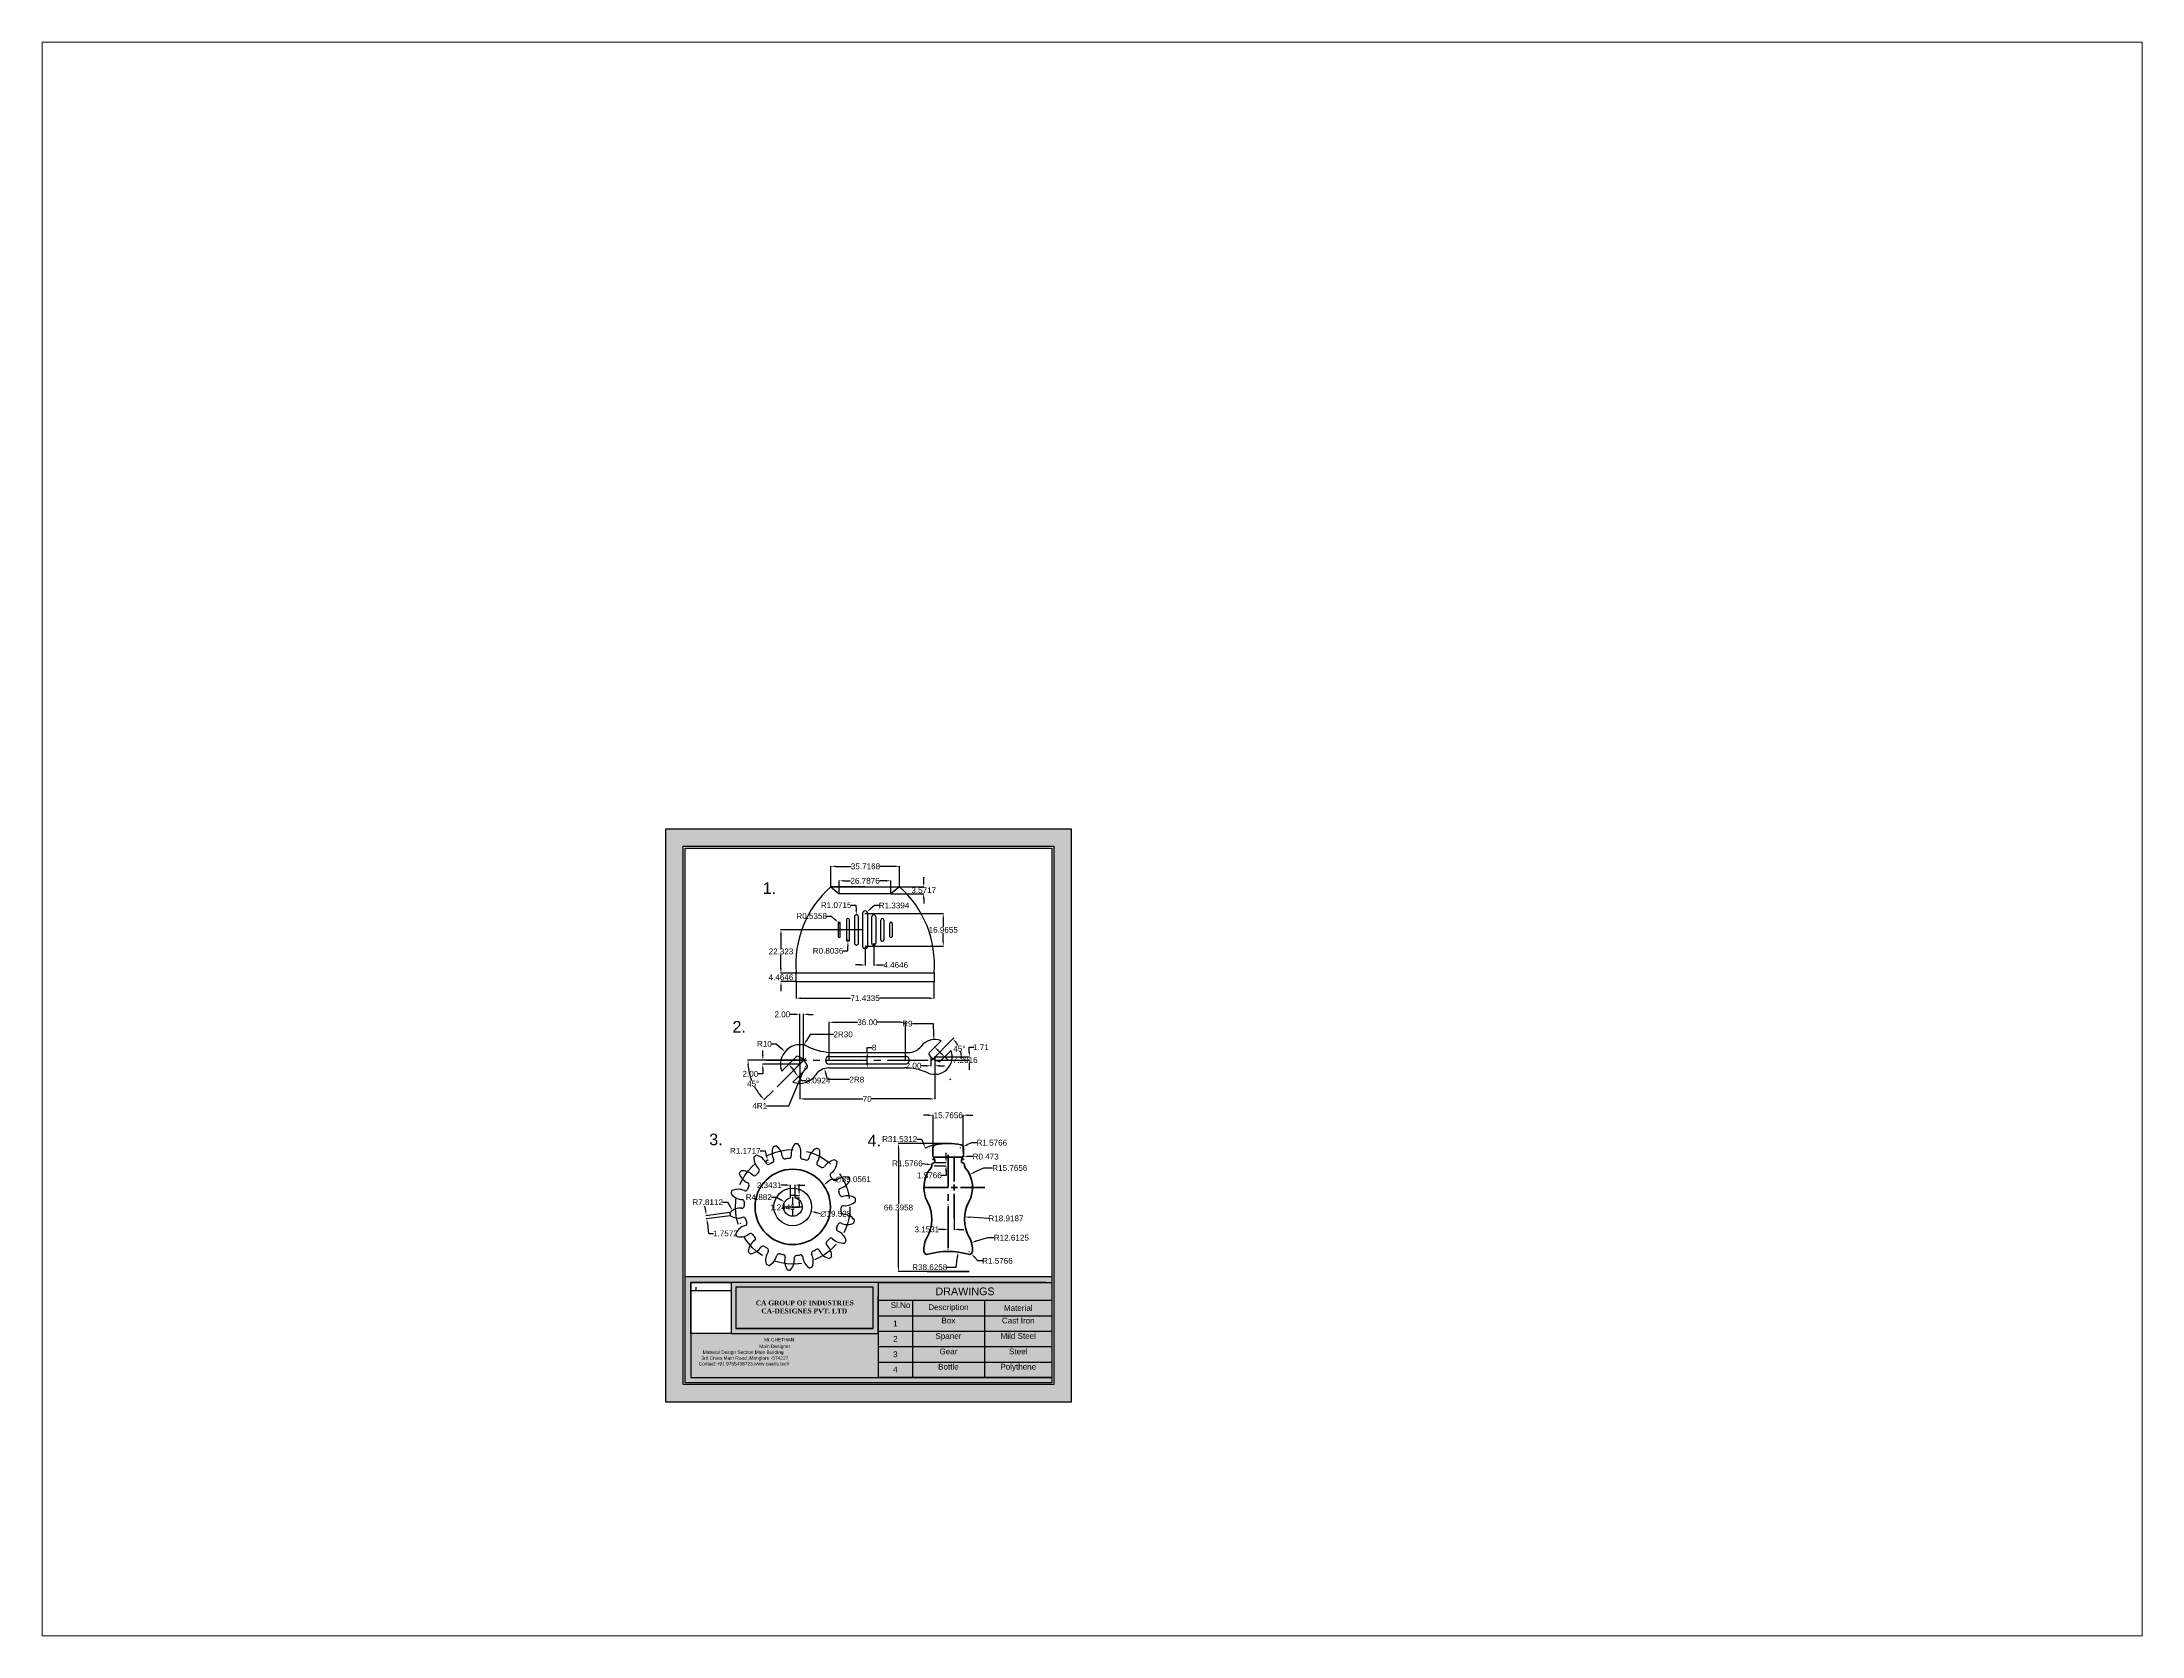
# Paper-space layout 'Layout1' of a CAD drawing. Header units: centimetres. Extents: x 26 to 231, y 20 to 176.
# The model-space entities are those that its viewports show. They can reach past a viewport. Long polylines and large blocks are cut down to what shows.
import ezdxf

# ---------------------------------------------------------------- set-up
doc = ezdxf.new("R2010")
doc.units = ezdxf.units.CM
doc.linetypes.add('CENTER2', pattern=[1.125, 0.75, -0.125, 0.125, -0.125])
doc.linetypes.add('DASHED', pattern=[0.75, 0.5, -0.25])
doc.layers.add('dashedc', color=255, linetype='DASHED', lineweight=30)
doc.layers.add('Layer1', color=7, linetype='Continuous', lineweight=40)
doc.layers.add('dimensions', color=210, linetype='Continuous')
doc.styles.get("Standard").update_dxf_attribs({"font": 'arial.ttf'})
doc.dimstyles.get("Standard").update_dxf_attribs({"dimtxt": 3, "dimasz": 2.5, "dimexe": 0.18, "dimexo": 0.0625, "dimgap": 0.09, "dimtad": 0, "dimtih": 1, "dimtoh": 1, "dimdec": 4, "dimdsep": 46, "dimtxsty": 'Standard', "dimcen": 0.09, "dimadec": 0, "dimazin": 0, "dimtfac": 1, "dimtdec": 4, "dimtofl": 0, "dimtmove": 0, "dimatfit": 3, "dimfxl": 1, "dimtolj": 1, "dimtzin": 0, "dimarcsym": 0})
picture_1 = doc.add_image_def('image1.png', size_in_pixel=(343, 436))

# ---------------------------------------------------------------- blocks, each defined once
blk = doc.blocks.new('*T2')
at = {"color": 0, "linetype": 'ByBlock', "lineweight": -2, "transparency": 16777216}
for p, q in [((0, 0), (90, 0)), ((0, 0), (0, -49.2)), ((90, 0), (90, -49.2)), ((0, -9.3), (90, -9.3)), ((17.7, -9.3), (17.7, -49.2)), ((55.1, -9.3), (55.1, -49.2)), ((0, -17.3), (90, -17.3)), ((0, -25.3), (90, -25.3)), ((0, -33.3), (90, -33.3)), ((0, -41.3), (90, -41.3)), ((0, -49.2), (90, -49.2))]:
    blk.add_line(p, q, dxfattribs=at)
at = {"color": 0, "transparency": 16777216}
for s, insert, char_height, width, attachment_point in [('Sl.No', (16.7, -10.3), 2.99, 15.744, 3), ('DRAWINGS', (45, -4.7), 3.99, 87.962, 5), ('1', (8.9, -21.3), 2.99, 15.744, 5), ('Description', (36.4, -13.3), 2.994, 35.409, 5), ('Box', (36.4, -18.3), 2.99, 35.409, 2), ('Cast Iron', (72.6, -18.3), 2.99, 32.817, 2), ('Material', (72.6, -13.3), 2.99, 32.817, 5), ('2', (8.9, -29.3), 2.99, 15.744, 5), ('Spaner', (36.4, -26.3), 2.99, 35.409, 2), ('Mild Steel', (72.6, -26.3), 2.99, 32.817, 2), ('3', (8.9, -37.3), 2.99, 15.744, 5), ('Bottle', (36.4, -42.2), 2.99, 35.409, 2), ('Gear', (36.4, -34.3), 2.99, 35.409, 2), ('Polythene', (72.6, -42.2), 2.99, 32.817, 2), ('Steel', (72.6, -34.3), 2.99, 32.817, 2), ('4', (8.9, -45.2), 2.99, 15.744, 5)]:
    blk.add_mtext(s, dxfattribs=dict(at, insert=insert, char_height=char_height, width=width, attachment_point=attachment_point))
blk = doc.blocks.new('*D65')
at = {"layer": 'Defpoints', "color": 0, "transparency": 16777216}
for p in [(2539.5, 3012.3), (2500, 2992.7), (2539.5, 2992.7)]:
    blk.add_point(p, dxfattribs=at)
at = {"layer": 'dimensions', "color": 0, "lineweight": -2, "transparency": 16777216}
for p, q in [((2500, 2992.7), (2500, 3012.5)), ((2502.5, 3012.3), (2514.6, 3012.3)), ((2537, 3012.3), (2524.9, 3012.3)), ((2539.5, 2992.7), (2539.5, 3012.5))]:
    blk.add_line(p, q, dxfattribs=at)
at = {"layer": 'dimensions', "color": 0, "transparency": 16777216}
for points in [[(2502.5, 3012.7), (2502.5, 3011.9), (2500, 3012.3)], [(2537, 3012.7), (2537, 3011.9), (2539.5, 3012.3)]]:
    blk.add_solid(points, dxfattribs=at)
at = {"layer": 'dimensions', "color": 0, "transparency": 16777216, "insert": (2519.8, 3012.3), "char_height": 3, "attachment_point": 5}
blk.add_mtext('\\A1;36.00', dxfattribs=at)
blk = doc.blocks.new('*D66')
at = {"layer": 'Defpoints', "color": 0, "transparency": 16777216}
for p in [(2554.7, 2994.4), (2484.7, 2990.7), (2554.7, 2972.6)]:
    blk.add_point(p, dxfattribs=at)
at = {"layer": 'dimensions', "color": 0, "lineweight": -2, "transparency": 16777216}
for p, q in [((2554.7, 2994.3), (2554.7, 2972.4)), ((2484.7, 2990.6), (2484.7, 2972.4)), ((2487.2, 2972.6), (2517.5, 2972.6)), ((2552.2, 2972.6), (2522, 2972.6))]:
    blk.add_line(p, q, dxfattribs=at)
at = {"layer": 'dimensions', "color": 0, "transparency": 16777216}
for points in [[(2487.2, 2973), (2487.2, 2972.2), (2484.7, 2972.6)], [(2552.2, 2973), (2552.2, 2972.2), (2554.7, 2972.6)]]:
    blk.add_solid(points, dxfattribs=at)
at = {"layer": 'dimensions', "color": 0, "transparency": 16777216, "insert": (2519.7, 2972.6), "char_height": 3, "attachment_point": 5}
blk.add_mtext('\\A1;70', dxfattribs=at)
blk = doc.blocks.new('*D67')
at = {"layer": 'Defpoints', "color": 0, "transparency": 16777216}
for p in [(2555, 2999.7), (2559.9, 2994.4), (2560.2, 2994.7)]:
    blk.add_point(p, dxfattribs=at)
at = {"layer": 'dimensions', "color": 0, "lineweight": -2, "transparency": 16777216}
for p, q in [((2555, 2999.7), (2554.6, 2999.3)), ((2556.5, 2997.7), (2558.1, 2996.1)), ((2560.2, 2994.7), (2559.8, 2994.3)), ((2559.9, 2994.4), (2561.7, 2992.7)), ((2561.7, 2992.7), (2564.2, 2992.7))]:
    blk.add_line(p, q, dxfattribs=at)
at = {"layer": 'dimensions', "color": 0, "transparency": 16777216}
for points in [[(2556.8, 2998), (2556.2, 2997.4), (2554.7, 2999.4)], [(2558.4, 2996.4), (2557.8, 2995.8), (2559.9, 2994.4)]]:
    blk.add_solid(points, dxfattribs=at)
at = {"layer": 'dimensions', "color": 0, "transparency": 16777216, "insert": (2570.5, 2992.7), "char_height": 3, "attachment_point": 5}
blk.add_mtext('\\A1;7.2016', dxfattribs=at)
blk = doc.blocks.new('*D68')
at = {"layer": 'Defpoints', "color": 0, "transparency": 16777216}
for p in [(2479.1, 2990.7), (2483.9, 2984.2), (2483.9, 2984.2)]:
    blk.add_point(p, dxfattribs=at)
at = {"layer": 'dimensions', "color": 0, "lineweight": -2, "transparency": 16777216}
for p, q in [((2479.1, 2990.7), (2479, 2990.6)), ((2480.6, 2988.7), (2482.4, 2986.2)), ((2483.9, 2984.1), (2483.7, 2984.1)), ((2483.9, 2984.2), (2485.4, 2982.1)), ((2485.4, 2982.1), (2487.9, 2982.1))]:
    blk.add_line(p, q, dxfattribs=at)
at = {"layer": 'dimensions', "color": 0, "transparency": 16777216}
for points in [[(2480.9, 2988.9), (2480.2, 2988.4), (2479.1, 2990.7)], [(2482.7, 2986.4), (2482.1, 2985.9), (2483.9, 2984.2)]]:
    blk.add_solid(points, dxfattribs=at)
at = {"layer": 'dimensions', "color": 0, "transparency": 16777216, "insert": (2494.2, 2982.1), "char_height": 3, "attachment_point": 5}
blk.add_mtext('\\A1;8.0924', dxfattribs=at)
blk = doc.blocks.new('*D69')
at = {"layer": 'Defpoints', "color": 0, "transparency": 16777216}
for p in [(2497.5, 2988.3), (2499.7, 2980.7)]:
    blk.add_point(p, dxfattribs=at)
at = {"layer": 'dimensions', "color": 0, "lineweight": -2, "transparency": 16777216}
for p, q in [((2499.2, 2982.6), (2498.2, 2985.9)), ((2510.5, 2982.6), (2499.2, 2982.6))]:
    blk.add_line(p, q, dxfattribs=at)
at = {"layer": 'dimensions', "color": 0, "transparency": 16777216}
blk.add_solid([(2498.6, 2986.1), (2497.8, 2985.8), (2497.5, 2988.3)], dxfattribs=at)
at = {"layer": 'dimensions', "color": 0, "transparency": 16777216, "insert": (2514.3, 2982.6), "char_height": 3, "attachment_point": 5}
blk.add_mtext('\\A1;2R8', dxfattribs=at)
blk = doc.blocks.new('*D70')
at = {"layer": 'Defpoints', "color": 0, "transparency": 16777216}
for p in [(2502.2, 3026.7), (2487, 3000.8)]:
    blk.add_point(p, dxfattribs=at)
at = {"layer": 'dimensions', "color": 0, "lineweight": -2, "transparency": 16777216}
for p, q in [((2490.1, 3006), (2488.3, 3002.9)), ((2502.2, 3006), (2490.1, 3006))]:
    blk.add_line(p, q, dxfattribs=at)
blk.add_arc((2502.2, 3026.7), 30, 239.3042, 244.0387, dxfattribs=at)
at = {"layer": 'dimensions', "color": 0, "transparency": 16777216}
blk.add_solid([(2487.9, 3003.1), (2488.6, 3002.7), (2487, 3000.8)], dxfattribs=at)
at = {"layer": 'dimensions', "color": 0, "transparency": 16777216, "insert": (2507.2, 3006), "char_height": 3, "attachment_point": 5}
blk.add_mtext('\\A1;2R30', dxfattribs=at)
blk = doc.blocks.new('*D71')
at = {"layer": 'Defpoints', "color": 0, "transparency": 16777216}
for p in [(2554.3, 3003.4), (2554.7, 2994.4)]:
    blk.add_point(p, dxfattribs=at)
at = {"layer": 'dimensions', "color": 0, "lineweight": -2, "transparency": 16777216}
for p, q in [((2543.1, 3011.6), (2553.8, 3011.6)), ((2553.8, 3011.6), (2554.1, 3005.9)), ((2554.7, 2994.3), (2554.7, 2994.5)), ((2554.7, 2994.4), (2554.8, 2994.4))]:
    blk.add_line(p, q, dxfattribs=at)
at = {"layer": 'dimensions', "color": 0, "transparency": 16777216}
blk.add_solid([(2554.6, 3005.9), (2553.7, 3005.8), (2554.3, 3003.4)], dxfattribs=at)
at = {"layer": 'dimensions', "color": 0, "transparency": 16777216, "insert": (2540.5, 3011.6), "char_height": 3, "attachment_point": 5}
blk.add_mtext('\\A1;R9', dxfattribs=at)
blk = doc.blocks.new('*D72')
at = {"layer": 'Defpoints', "color": 0, "transparency": 16777216}
for p in [(2477.1, 2997.1), (2484.7, 2990.7)]:
    blk.add_point(p, dxfattribs=at)
at = {"layer": 'dimensions', "color": 0, "lineweight": -2, "transparency": 16777216}
for p, q in [((2470, 3001.1), (2472.5, 3001.1)), ((2472.5, 3001.1), (2475.2, 2998.8)), ((2484.7, 2990.7), (2484.8, 2990.7)), ((2484.7, 2990.6), (2484.7, 2990.7))]:
    blk.add_line(p, q, dxfattribs=at)
at = {"layer": 'dimensions', "color": 0, "transparency": 16777216}
blk.add_solid([(2475.5, 2999.1), (2475, 2998.4), (2477.1, 2997.1)], dxfattribs=at)
at = {"layer": 'dimensions', "color": 0, "transparency": 16777216, "insert": (2466.4, 3001.1), "char_height": 3, "attachment_point": 5}
blk.add_mtext('\\A1;R10', dxfattribs=at)
blk = doc.blocks.new('*U61')
at = {"color": 0, "linetype": 'CENTER2', "transparency": 16777216}
blk.add_line((-53.4, 0), (50.1, 0), dxfattribs=at)
blk = doc.blocks.new('*U62')
at = {"color": 0, "linetype": 'CENTER2', "transparency": 16777216}
blk.add_line((5.9, 5.9), (-11, -11), dxfattribs=at)
blk = doc.blocks.new('*U63')
at = {"color": 0, "linetype": 'CENTER2', "transparency": 16777216}
blk.add_line((-5.1, -5.1), (6.9, 6.9), dxfattribs=at)
blk = doc.blocks.new('*D73')
at = {"layer": 'Defpoints', "color": 0, "transparency": 16777216}
for p in [(2487.9, 2993.8), (2458.9, 2985.2), (2467.1, 2992.7), (2570.7, 2992.7), (2471, 2976.9)]:
    blk.add_point(p, dxfattribs=at)
at = {"layer": 'dimensions', "color": 0, "lineweight": -2, "transparency": 16777216}
for p, q in [((2467.1, 2992.7), (2457.7, 2992.7)), ((2470.9, 2976.8), (2466.2, 2972.1))]:
    blk.add_line(p, q, dxfattribs=at)
for start, end in [(184.9613, 201.4304), (208.506, 220.0387)]:
    blk.add_arc((2486.7, 2992.7), 28.9, start, end, dxfattribs=at)
at = {"layer": 'dimensions', "color": 0, "transparency": 16777216}
for points in [[(2457.6, 2990.1), (2458.4, 2990.2), (2457.9, 2992.7)], [(2464.9, 2974.4), (2464.3, 2973.8), (2466.3, 2972.2)]]:
    blk.add_solid(points, dxfattribs=at)
at = {"layer": 'dimensions', "color": 0, "transparency": 16777216, "insert": (2460.6, 2980.5), "char_height": 3, "attachment_point": 5}
blk.add_mtext('\\A1;45°', dxfattribs=at)
blk = doc.blocks.new('*D74')
at = {"layer": 'Defpoints', "color": 0, "transparency": 16777216}
for p in [(2564.7, 3004.2), (2568.2, 2996.7), (2467.1, 2992.7), (2552.6, 2992.3), (2570.7, 2992.7)]:
    blk.add_point(p, dxfattribs=at)
at = {"layer": 'dimensions', "color": 0, "lineweight": -2, "transparency": 16777216}
for start, end in [(28.9669, 35.6921), (9.1398, 16.1618)]:
    blk.add_arc((2553, 2992.7), 15.7, start, end, dxfattribs=at)
at = {"layer": 'dimensions', "color": 0, "transparency": 16777216}
for points in [[(2565.5, 3001.5), (2566.1, 3002.1), (2564.2, 3003.7)], [(2568.9, 2995.2), (2568.1, 2995.1), (2568.7, 2992.7)]]:
    blk.add_solid(points, dxfattribs=at)
at = {"layer": 'dimensions', "color": 0, "transparency": 16777216, "insert": (2567.5, 2998.6), "char_height": 3, "attachment_point": 5}
blk.add_mtext('\\A1;45°', dxfattribs=at)
blk = doc.blocks.new('*D75')
at = {"layer": 'Defpoints', "color": 0, "transparency": 16777216}
for p in [(2484.7, 3016.4), (2484.7, 2990.5), (2486.7, 2992.7)]:
    blk.add_point(p, dxfattribs=at)
at = {"layer": 'dimensions', "color": 0, "lineweight": -2, "transparency": 16777216}
for p, q in [((2482.2, 3016.4), (2479.7, 3016.4)), ((2484.7, 2990.5), (2484.7, 3016.6)), ((2486.7, 2992.7), (2486.7, 3016.6)), ((2489.2, 3016.4), (2491.7, 3016.4))]:
    blk.add_line(p, q, dxfattribs=at)
at = {"layer": 'dimensions', "color": 0, "transparency": 16777216}
for points in [[(2482.2, 3016.9), (2482.2, 3016), (2484.7, 3016.4)], [(2489.2, 3016.9), (2489.2, 3016), (2486.7, 3016.4)]]:
    blk.add_solid(points, dxfattribs=at)
at = {"layer": 'dimensions', "color": 0, "transparency": 16777216, "insert": (2475.7, 3016.4), "char_height": 3, "attachment_point": 5}
blk.add_mtext('\\A1;2.00', dxfattribs=at)
blk = doc.blocks.new('*D76')
at = {"layer": 'Defpoints', "color": 0, "transparency": 16777216}
for p in [(2487.4, 2988.6), (2487.8, 2989.5)]:
    blk.add_point(p, dxfattribs=at)
at = {"layer": 'dimensions', "color": 0, "lineweight": -2, "transparency": 16777216}
for p, q in [((2479.1, 2969), (2486.4, 2986.3)), ((2487.7, 2989.5), (2487.9, 2989.5)), ((2487.8, 2989.4), (2487.8, 2989.6)), ((2467.5, 2969), (2479.1, 2969))]:
    blk.add_line(p, q, dxfattribs=at)
blk.add_arc((2487.8, 2989.5), 1, 236.5746, 311.419, dxfattribs=at)
at = {"layer": 'dimensions', "color": 0, "transparency": 16777216}
blk.add_solid([(2486.1, 2986.4), (2486.8, 2986.1), (2487.4, 2988.6)], dxfattribs=at)
at = {"layer": 'dimensions', "color": 0, "transparency": 16777216, "insert": (2464, 2969), "char_height": 3, "attachment_point": 5}
blk.add_mtext('\\A1;4R1', dxfattribs=at)
blk = doc.blocks.new('*D77')
at = {"layer": 'Defpoints', "color": 0, "transparency": 16777216}
for p in [(2552.7, 2994.4), (2554.7, 2994.4), (2552.7, 2989.8)]:
    blk.add_point(p, dxfattribs=at)
at = {"layer": 'dimensions', "color": 0, "lineweight": -2, "transparency": 16777216}
for p, q in [((2552.7, 2994.3), (2552.7, 2989.6)), ((2554.7, 2994.3), (2554.7, 2989.6)), ((2550.2, 2989.8), (2547.7, 2989.8)), ((2557.2, 2989.8), (2559.7, 2989.8))]:
    blk.add_line(p, q, dxfattribs=at)
at = {"layer": 'dimensions', "color": 0, "transparency": 16777216}
for points in [[(2550.2, 2990.2), (2550.2, 2989.3), (2552.7, 2989.8)], [(2557.2, 2990.2), (2557.2, 2989.3), (2554.7, 2989.8)]]:
    blk.add_solid(points, dxfattribs=at)
at = {"layer": 'dimensions', "color": 0, "transparency": 16777216, "insert": (2543.7, 2989.8), "char_height": 3, "attachment_point": 5}
blk.add_mtext('\\A1;2.00', dxfattribs=at)
blk = doc.blocks.new('*D78')
at = {"layer": 'Defpoints', "color": 0, "transparency": 16777216}
for p in [(2517.9, 2996.7), (2519.7, 2996.7), (2517.8, 2988.7)]:
    blk.add_point(p, dxfattribs=at)
at = {"layer": 'dimensions', "color": 0, "lineweight": -2, "transparency": 16777216}
for p, q in [((2517.9, 2996.7), (2519.9, 2996.7)), ((2519.7, 2996.7), (2519.7, 2999.2)), ((2519.7, 2999.2), (2522.2, 2999.2)), ((2519.7, 2991.2), (2519.7, 2994.2)), ((2517.9, 2988.7), (2519.9, 2988.7))]:
    blk.add_line(p, q, dxfattribs=at)
at = {"layer": 'dimensions', "color": 0, "transparency": 16777216}
for points in [[(2519.3, 2994.2), (2520.2, 2994.2), (2519.7, 2996.7)], [(2519.3, 2991.2), (2520.2, 2991.2), (2519.7, 2988.7)]]:
    blk.add_solid(points, dxfattribs=at)
at = {"layer": 'dimensions', "color": 0, "transparency": 16777216, "insert": (2523.3, 2999.2), "char_height": 3, "attachment_point": 5}
blk.add_mtext('\\A1;8', dxfattribs=at)
blk = doc.blocks.new('*D79')
at = {"layer": 'Defpoints', "color": 0, "transparency": 16777216}
for p in [(2465.6, 2990.6), (2484.7, 2990.6), (2486, 2992.7)]:
    blk.add_point(p, dxfattribs=at)
at = {"layer": 'dimensions', "color": 0, "lineweight": -2, "transparency": 16777216}
for p, q in [((2465.6, 2995.2), (2465.6, 2997.7)), ((2465.6, 2985.6), (2463.1, 2985.6)), ((2485.9, 2992.7), (2465.4, 2992.7)), ((2484.7, 2990.6), (2465.4, 2990.6)), ((2465.6, 2988.1), (2465.6, 2985.6))]:
    blk.add_line(p, q, dxfattribs=at)
at = {"layer": 'dimensions', "color": 0, "transparency": 16777216}
for points in [[(2465.2, 2995.2), (2466, 2995.2), (2465.6, 2992.7)], [(2465.2, 2988.1), (2466, 2988.1), (2465.6, 2990.6)]]:
    blk.add_solid(points, dxfattribs=at)
at = {"layer": 'dimensions', "color": 0, "transparency": 16777216, "insert": (2459.1, 2985.6), "char_height": 3, "attachment_point": 5}
blk.add_mtext('\\A1;2.00', dxfattribs=at)
blk = doc.blocks.new('*D64')
at = {"layer": 'Defpoints', "color": 0, "transparency": 16777216}
for p in [(2554.7, 2994.4), (2572.6, 2994.4), (2554.7, 2992.7)]:
    blk.add_point(p, dxfattribs=at)
at = {"layer": 'dimensions', "color": 0, "lineweight": -2, "transparency": 16777216}
for p, q in [((2554.8, 2994.4), (2572.8, 2994.4)), ((2572.6, 2996.9), (2572.6, 2999.4)), ((2572.6, 2999.4), (2575.1, 2999.4)), ((2554.8, 2992.7), (2572.8, 2992.7)), ((2572.6, 2990.2), (2572.6, 2987.7))]:
    blk.add_line(p, q, dxfattribs=at)
at = {"layer": 'dimensions', "color": 0, "transparency": 16777216}
for points in [[(2572.2, 2996.9), (2573, 2996.9), (2572.6, 2994.4)], [(2572.2, 2990.2), (2573, 2990.2), (2572.6, 2992.7)]]:
    blk.add_solid(points, dxfattribs=at)
at = {"layer": 'dimensions', "color": 0, "transparency": 16777216, "insert": (2578.6, 2999.4), "char_height": 3, "attachment_point": 5}
blk.add_mtext('\\A1;1.71', dxfattribs=at)
blk = doc.blocks.new('*U93')
for centre, radius, start, end in [((5.5, -2.5), 7.81, 143.3417, 167.356), ((5.5, -2.5), 7.81, 118.5581, 143.3417), ((5.5, -2.5), 7.81, 118.2649, 118.5581), ((-10.4, -25.9), 32.7, 65.0383, 68.0778), ((-4.2, 1.7), 7.81, 325.5403, 349.4948), ((-4.2, 1.7), 7.81, 349.4948, 14.4891), ((-3.3, -0.5), 1.17, 254.3174, 347.356), ((3.2, -3.4), 1.17, 145.5403, 238.8798)]:
    blk.add_arc(centre, radius, start, end)
blk = doc.blocks.new('*U95')
at = {"color": 0, "linetype": 'ByBlock', "lineweight": -2, "transparency": 16777216}
for p, rotation in [((560.7, 279.2), 40.00000000000001), ((570.4, 280.6), 20.00000000000003), ((552.2, 274.7), 59.99999999999999), ((588.1, 273.5), 340), ((542.1, 258.4), 100), ((545.7, 267.4), 80.00000000000003), ((594.1, 265.8), 320.0000000000001), ((597.1, 256.6), 300.0000000000001), ((541.8, 248.7), 120), ((596.8, 246.9), 280), ((544.8, 239.5), 140), ((593.2, 237.9), 260), ((550.8, 231.9), 160), ((559, 226.7), 180), ((568.5, 224.7), 200), ((578.1, 226.1), 220), ((586.7, 230.7), 239.9999999999999)]:
    blk.add_blockref('*U93', p, dxfattribs=dict(at, rotation=rotation))
blk.add_blockref('*U93', (579.9, 278.6), dxfattribs=at)
blk = doc.blocks.new('*U96')
at = {"color": 0, "linetype": 'CENTER2', "transparency": 16777216}
for p, q in [((-5, 0), (-1, 0)), ((0, 1), (0, 5)), ((1, 0), (5, 0)), ((0, -5), (0, -1))]:
    blk.add_line(p, q, dxfattribs=at)
at = {"color": 0, "linetype": 'Continuous', "transparency": 16777216}
for p, q in [((-0.5, 0), (0.5, 0)), ((0, -0.5), (0, 0.5))]:
    blk.add_line(p, q, dxfattribs=at)
blk = doc.blocks.new('*D97')
at = {"layer": 'Defpoints', "color": 0, "transparency": 16777216}
for p in [(2497, 2928), (2465.2, 2905.4)]:
    blk.add_point(p, dxfattribs=at)
at = {"layer": 'dimensions', "color": 0, "lineweight": -2, "transparency": 16777216}
for p, q in [((2501.1, 2930.9), (2499, 2929.4)), ((2503.6, 2930.9), (2501.1, 2930.9)), ((2481, 2916.7), (2481.2, 2916.7)), ((2481.1, 2916.6), (2481.1, 2916.8))]:
    blk.add_line(p, q, dxfattribs=at)
at = {"layer": 'dimensions', "color": 0, "transparency": 16777216}
blk.add_solid([(2498.8, 2929.8), (2499.3, 2929.1), (2497, 2928)], dxfattribs=at)
at = {"layer": 'dimensions', "color": 0, "transparency": 16777216, "insert": (2512.4, 2930.9), "char_height": 3, "attachment_point": 5}
blk.add_mtext('\\A1;∅39.0561', dxfattribs=at)
blk = doc.blocks.new('*D98')
at = {"layer": 'Defpoints', "color": 0, "transparency": 16777216}
for p in [(2471.6, 2919.1), (2490.6, 2914.3)]:
    blk.add_point(p, dxfattribs=at)
at = {"layer": 'dimensions', "color": 0, "lineweight": -2, "transparency": 16777216}
for p, q in [((2481, 2916.7), (2481.2, 2916.7)), ((2481.1, 2916.6), (2481.1, 2916.8)), ((2495.4, 2913), (2493, 2913.7))]:
    blk.add_line(p, q, dxfattribs=at)
at = {"layer": 'dimensions', "color": 0, "transparency": 16777216}
blk.add_solid([(2493.1, 2914.1), (2492.9, 2913.3), (2490.6, 2914.3)], dxfattribs=at)
at = {"layer": 'dimensions', "color": 0, "transparency": 16777216, "insert": (2503.4, 2913), "char_height": 3, "attachment_point": 5}
blk.add_mtext('\\A1;∅19.528', dxfattribs=at)
blk = doc.blocks.new('*D99')
at = {"layer": 'Defpoints', "color": 0, "transparency": 16777216}
for p in [(2476.9, 2919.2), (2481.1, 2916.7)]:
    blk.add_point(p, dxfattribs=at)
at = {"layer": 'dimensions', "color": 0, "lineweight": -2, "transparency": 16777216}
for p, q in [((2470.1, 2921.7), (2472.6, 2921.7)), ((2472.6, 2921.7), (2474.7, 2920.5)), ((2481, 2916.7), (2481.2, 2916.7)), ((2481.1, 2916.6), (2481.1, 2916.8))]:
    blk.add_line(p, q, dxfattribs=at)
at = {"layer": 'dimensions', "color": 0, "transparency": 16777216}
blk.add_solid([(2475, 2920.8), (2474.5, 2920.1), (2476.9, 2919.2)], dxfattribs=at)
at = {"layer": 'dimensions', "color": 0, "transparency": 16777216, "insert": (2463.5, 2921.7), "char_height": 3, "attachment_point": 5}
blk.add_mtext('\\A1;R4.882', dxfattribs=at)
blk = doc.blocks.new('*D100')
at = {"layer": 'Defpoints', "color": 0, "transparency": 16777216}
for p in [(2482.3, 2922.6), (2482.3, 2921.4), (2484.4, 2921.4)]:
    blk.add_point(p, dxfattribs=at)
at = {"layer": 'dimensions', "color": 0, "lineweight": -2, "transparency": 16777216}
for p, q in [((2482.3, 2922.6), (2484.6, 2922.6)), ((2482.3, 2921.4), (2484.6, 2921.4)), ((2484.4, 2925.1), (2484.4, 2927.6)), ((2484.4, 2918.9), (2484.4, 2916.4)), ((2484.4, 2916.4), (2481.9, 2916.4))]:
    blk.add_line(p, q, dxfattribs=at)
at = {"layer": 'dimensions', "color": 0, "transparency": 16777216}
for points in [[(2484, 2925.1), (2484.8, 2925.1), (2484.4, 2922.6)], [(2484, 2918.9), (2484.8, 2918.9), (2484.4, 2921.4)]]:
    blk.add_solid(points, dxfattribs=at)
at = {"layer": 'dimensions', "color": 0, "transparency": 16777216, "insert": (2475.7, 2916.4), "char_height": 3, "attachment_point": 5}
blk.add_mtext('\\A1;1.2446', dxfattribs=at)
blk = doc.blocks.new('*D101')
at = {"layer": 'Defpoints', "color": 0, "transparency": 16777216}
for p in [(2479.9, 2927.9), (2479.9, 2922.6), (2482.3, 2922.6)]:
    blk.add_point(p, dxfattribs=at)
at = {"layer": 'dimensions', "color": 0, "lineweight": -2, "transparency": 16777216}
for p, q in [((2477.4, 2927.9), (2474.9, 2927.9)), ((2479.9, 2922.7), (2479.9, 2928.1)), ((2482.3, 2922.7), (2482.3, 2928.1)), ((2484.8, 2927.9), (2487.3, 2927.9))]:
    blk.add_line(p, q, dxfattribs=at)
at = {"layer": 'dimensions', "color": 0, "transparency": 16777216}
for points in [[(2477.4, 2928.4), (2477.4, 2927.5), (2479.9, 2927.9)], [(2484.8, 2928.4), (2484.8, 2927.5), (2482.3, 2927.9)]]:
    blk.add_solid(points, dxfattribs=at)
at = {"layer": 'dimensions', "color": 0, "transparency": 16777216, "insert": (2468.9, 2927.9), "char_height": 3, "attachment_point": 5}
blk.add_mtext('\\A1;2.3431', dxfattribs=at)
blk = doc.blocks.new('*D102')
at = {"layer": 'Defpoints', "color": 0, "transparency": 16777216}
for p in [(2468.1, 2940.9), (2468.4, 2939.7)]:
    blk.add_point(p, dxfattribs=at)
at = {"layer": 'dimensions', "color": 0, "lineweight": -2, "transparency": 16777216}
for p, q in [((2464.3, 2945.7), (2466.8, 2945.7)), ((2466.8, 2945.7), (2467.4, 2943.3)), ((2468.3, 2939.7), (2468.4, 2939.7)), ((2468.4, 2939.7), (2468.4, 2939.8))]:
    blk.add_line(p, q, dxfattribs=at)
blk.add_arc((2468.4, 2939.7), 1.17, 95.8715, 202.484, dxfattribs=at)
at = {"layer": 'dimensions', "color": 0, "transparency": 16777216}
blk.add_solid([(2467.8, 2943.4), (2467, 2943.2), (2468.1, 2940.9)], dxfattribs=at)
at = {"layer": 'dimensions', "color": 0, "transparency": 16777216, "insert": (2456.5, 2945.7), "char_height": 3, "attachment_point": 5}
blk.add_mtext('\\A1;R1.1717', dxfattribs=at)
blk = doc.blocks.new('*D103')
at = {"layer": 'Defpoints', "color": 0, "transparency": 16777216}
for p in [(2449.9, 2914.8), (2454, 2908.2)]:
    blk.add_point(p, dxfattribs=at)
at = {"layer": 'dimensions', "color": 0, "lineweight": -2, "transparency": 16777216}
for p, q in [((2444.7, 2919.1), (2447.2, 2919.1)), ((2447.2, 2919.1), (2448.5, 2917)), ((2453.9, 2908.2), (2454.1, 2908.2)), ((2454, 2908.1), (2454, 2908.3))]:
    blk.add_line(p, q, dxfattribs=at)
at = {"layer": 'dimensions', "color": 0, "transparency": 16777216}
blk.add_solid([(2448.9, 2917.2), (2448.2, 2916.7), (2449.9, 2914.8)], dxfattribs=at)
at = {"layer": 'dimensions', "color": 0, "transparency": 16777216, "insert": (2437, 2919.1), "char_height": 3, "attachment_point": 5}
blk.add_mtext('\\A1;R7.8112', dxfattribs=at)
blk = doc.blocks.new('*D104')
at = {"layer": 'Defpoints', "color": 0, "transparency": 16777216}
for p in [(2436.3, 2912.2), (2448.6, 2913.8), (2448.8, 2912.1)]:
    blk.add_point(p, dxfattribs=at)
at = {"layer": 'dimensions', "color": 0, "lineweight": -2, "transparency": 16777216}
for p, q in [((2436, 2914.6), (2435.6, 2917.1)), ((2448.5, 2913.8), (2436.1, 2912.1)), ((2448.7, 2912), (2436.3, 2910.4)), ((2436.9, 2907.9), (2437.5, 2902.9)), ((2437.5, 2902.9), (2440, 2902.9))]:
    blk.add_line(p, q, dxfattribs=at)
at = {"layer": 'dimensions', "color": 0, "transparency": 16777216}
for points in [[(2436.4, 2914.7), (2435.6, 2914.6), (2436.3, 2912.2)], [(2437.3, 2908), (2436.4, 2907.9), (2436.5, 2910.4)]]:
    blk.add_solid(points, dxfattribs=at)
at = {"layer": 'dimensions', "color": 0, "transparency": 16777216, "insert": (2446.2, 2902.9), "char_height": 3, "attachment_point": 5}
blk.add_mtext('\\A1;1.7572', dxfattribs=at)
blk = doc.blocks.new('*D125')
at = {"layer": 'Defpoints', "color": 0, "transparency": 16777216}
for p in [(2568, 2947.3), (2569.4, 2947.9)]:
    blk.add_point(p, dxfattribs=at)
at = {"layer": 'dimensions', "color": 0, "lineweight": -2, "transparency": 16777216}
for p, q in [((2574, 2949.9), (2571.7, 2948.9)), ((2576.5, 2949.9), (2574, 2949.9)), ((2567.9, 2947.3), (2568.1, 2947.3)), ((2568, 2947.2), (2568, 2947.4))]:
    blk.add_line(p, q, dxfattribs=at)
at = {"layer": 'dimensions', "color": 0, "transparency": 16777216}
blk.add_solid([(2571.5, 2949.3), (2571.9, 2948.5), (2569.4, 2947.9)], dxfattribs=at)
at = {"layer": 'dimensions', "color": 0, "transparency": 16777216, "insert": (2584.3, 2949.9), "char_height": 3, "attachment_point": 5}
blk.add_mtext('\\A1;R1.5766', dxfattribs=at)
blk = doc.blocks.new('*D126')
at = {"layer": 'Defpoints', "color": 0, "transparency": 16777216}
for p in [(2569.1, 2942.9), (2569.5, 2942.9)]:
    blk.add_point(p, dxfattribs=at)
at = {"layer": 'dimensions', "color": 0, "lineweight": -2, "transparency": 16777216}
for p, q in [((2569, 2942.9), (2569.2, 2942.9)), ((2569.1, 2942.8), (2569.1, 2943)), ((2574.5, 2942.7), (2572, 2942.8))]:
    blk.add_line(p, q, dxfattribs=at)
at = {"layer": 'dimensions', "color": 0, "transparency": 16777216}
blk.add_solid([(2572.1, 2943.2), (2572, 2942.4), (2569.5, 2942.9)], dxfattribs=at)
at = {"layer": 'dimensions', "color": 0, "transparency": 16777216, "insert": (2581.1, 2942.7), "char_height": 3, "attachment_point": 5}
blk.add_mtext('\\A1;R0.473', dxfattribs=at)
blk = doc.blocks.new('*D127')
at = {"layer": 'Defpoints', "color": 0, "transparency": 16777216}
for p in [(2572.8, 2933.4), (2558.5, 2926.7)]:
    blk.add_point(p, dxfattribs=at)
at = {"layer": 'dimensions', "color": 0, "lineweight": -2, "transparency": 16777216}
for p, q in [((2579.9, 2936.8), (2575, 2934.5)), ((2584.7, 2936.8), (2579.9, 2936.8)), ((2558.4, 2926.7), (2558.6, 2926.7)), ((2558.5, 2926.6), (2558.5, 2926.8))]:
    blk.add_line(p, q, dxfattribs=at)
at = {"layer": 'dimensions', "color": 0, "transparency": 16777216}
blk.add_solid([(2574.9, 2934.8), (2575.2, 2934.1), (2572.8, 2933.4)], dxfattribs=at)
at = {"layer": 'dimensions', "color": 0, "transparency": 16777216, "insert": (2593.6, 2936.8), "char_height": 3, "attachment_point": 5}
blk.add_mtext('\\A1;R15.7656', dxfattribs=at)
blk = doc.blocks.new('*D128')
at = {"layer": 'Defpoints', "color": 0, "transparency": 16777216}
for p in [(2573.8, 2898.2), (2561.7, 2894.7)]:
    blk.add_point(p, dxfattribs=at)
at = {"layer": 'dimensions', "color": 0, "lineweight": -2, "transparency": 16777216}
for p, q in [((2582.1, 2900.7), (2576.2, 2898.9)), ((2585.4, 2900.7), (2582.1, 2900.7)), ((2561.6, 2894.7), (2561.7, 2894.7)), ((2561.7, 2894.6), (2561.7, 2894.8))]:
    blk.add_line(p, q, dxfattribs=at)
at = {"layer": 'dimensions', "color": 0, "transparency": 16777216}
blk.add_solid([(2576, 2899.3), (2576.3, 2898.5), (2573.8, 2898.2)], dxfattribs=at)
at = {"layer": 'dimensions', "color": 0, "transparency": 16777216, "insert": (2594.4, 2900.7), "char_height": 3, "attachment_point": 5}
blk.add_mtext('\\A1;R12.6125', dxfattribs=at)
blk = doc.blocks.new('*D129')
at = {"layer": 'Defpoints', "color": 0, "transparency": 16777216}
for p in [(2570.2, 2911.5), (2589.1, 2910.3)]:
    blk.add_point(p, dxfattribs=at)
at = {"layer": 'dimensions', "color": 0, "lineweight": -2, "transparency": 16777216}
blk.add_line((2582.7, 2910.7), (2572.7, 2911.3), dxfattribs=at)
at = {"layer": 'dimensions', "color": 0, "transparency": 16777216}
blk.add_solid([(2572.7, 2911.7), (2572.7, 2910.9), (2570.2, 2911.5)], dxfattribs=at)
at = {"layer": 'dimensions', "color": 0, "transparency": 16777216, "insert": (2591.6, 2910.7), "char_height": 3, "attachment_point": 5}
blk.add_mtext('\\A1;R18.9187', dxfattribs=at)
blk = doc.blocks.new('*D130')
at = {"layer": 'Defpoints', "color": 0, "transparency": 16777216}
for p in [(2566.8, 2893.2), (2561.7, 2855)]:
    blk.add_point(p, dxfattribs=at)
at = {"layer": 'dimensions', "color": 0, "lineweight": -2, "transparency": 16777216}
for p, q in [((2561, 2885.4), (2565.8, 2885.4)), ((2565.8, 2885.4), (2566.5, 2890.8))]:
    blk.add_line(p, q, dxfattribs=at)
at = {"layer": 'dimensions', "color": 0, "transparency": 16777216}
blk.add_solid([(2566.1, 2890.8), (2566.9, 2890.7), (2566.8, 2893.2)], dxfattribs=at)
at = {"layer": 'dimensions', "color": 0, "transparency": 16777216, "insert": (2552.1, 2885.4), "char_height": 3, "attachment_point": 5}
blk.add_mtext('\\A1;R38.6258', dxfattribs=at)
blk = doc.blocks.new('*D131')
at = {"layer": 'Defpoints', "color": 0, "transparency": 16777216}
for p in [(2572.6, 2893.6), (2573.7, 2892.4)]:
    blk.add_point(p, dxfattribs=at)
at = {"layer": 'dimensions', "color": 0, "lineweight": -2, "transparency": 16777216}
for p, q in [((2572.6, 2893.5), (2572.6, 2893.7)), ((2572.6, 2893.6), (2572.7, 2893.6)), ((2577, 2888.7), (2575.3, 2890.6)), ((2579.5, 2888.7), (2577, 2888.7))]:
    blk.add_line(p, q, dxfattribs=at)
at = {"layer": 'dimensions', "color": 0, "transparency": 16777216}
blk.add_solid([(2575.7, 2890.8), (2575, 2890.3), (2573.7, 2892.4)], dxfattribs=at)
at = {"layer": 'dimensions', "color": 0, "transparency": 16777216, "insert": (2587.2, 2888.7), "char_height": 3, "attachment_point": 5}
blk.add_mtext('\\A1;R1.5766', dxfattribs=at)
blk = doc.blocks.new('*D132')
at = {"layer": 'Defpoints', "color": 0, "transparency": 16777216}
for p in [(2553.2, 2938.3), (2554.7, 2938)]:
    blk.add_point(p, dxfattribs=at)
at = {"layer": 'dimensions', "color": 0, "lineweight": -2, "transparency": 16777216}
for p, q in [((2548.3, 2939.2), (2550.7, 2938.8)), ((2554.6, 2938), (2554.8, 2938)), ((2554.7, 2937.9), (2554.7, 2938.1))]:
    blk.add_line(p, q, dxfattribs=at)
at = {"layer": 'dimensions', "color": 0, "transparency": 16777216}
blk.add_solid([(2550.8, 2939.2), (2550.6, 2938.4), (2553.2, 2938.3)], dxfattribs=at)
at = {"layer": 'dimensions', "color": 0, "transparency": 16777216, "insert": (2540.5, 2939.2), "char_height": 3, "attachment_point": 5}
blk.add_mtext('\\A1;R1.5766', dxfattribs=at)
blk = doc.blocks.new('*U123')
at = {"layer": 'Layer1', "color": 0, "linetype": 'CENTER2', "transparency": 16777216}
for p, q in [((0, 3.2), (0, 15.9)), ((-15.9, 0), (-3.2, 0)), ((3.2, 0), (15.9, 0)), ((0, -15.9), (0, -3.2))]:
    blk.add_line(p, q, dxfattribs=at)
at = {"layer": 'Layer1', "color": 0, "linetype": 'Continuous', "transparency": 16777216}
for p, q in [((-1.6, 0), (1.6, 0)), ((0, -1.6), (0, 1.6))]:
    blk.add_line(p, q, dxfattribs=at)
blk = doc.blocks.new('*U124')
at = {"layer": 'Layer1', "color": 0, "linetype": 'CENTER2', "transparency": 16777216}
blk.add_line((0, -22), (0, 26.3), dxfattribs=at)
blk = doc.blocks.new('*D133')
at = {"layer": 'Defpoints', "color": 0, "transparency": 16777216}
for p in [(2569.5, 2964.1), (2553.8, 2945.1), (2569.5, 2945.1)]:
    blk.add_point(p, dxfattribs=at)
at = {"layer": 'dimensions', "color": 0, "lineweight": -2, "transparency": 16777216}
for p, q in [((2551.3, 2964.1), (2548.8, 2964.1)), ((2553.8, 2945.2), (2553.8, 2964.3)), ((2569.5, 2945.2), (2569.5, 2964.3)), ((2572, 2964.1), (2574.5, 2964.1))]:
    blk.add_line(p, q, dxfattribs=at)
at = {"layer": 'dimensions', "color": 0, "transparency": 16777216}
for points in [[(2551.3, 2964.6), (2551.3, 2963.7), (2553.8, 2964.1)], [(2572, 2964.6), (2572, 2963.7), (2569.5, 2964.1)]]:
    blk.add_solid(points, dxfattribs=at)
at = {"layer": 'dimensions', "color": 0, "transparency": 16777216, "insert": (2561.7, 2964.1), "char_height": 3, "attachment_point": 5}
blk.add_mtext('\\A1;15.7656', dxfattribs=at)
blk = doc.blocks.new('*D134')
at = {"layer": 'Defpoints', "color": 0, "transparency": 16777216}
for p in [(2535.9, 2949.5), (2561.7, 2949.5), (2561.7, 2883.2)]:
    blk.add_point(p, dxfattribs=at)
at = {"layer": 'dimensions', "color": 0, "lineweight": -2, "transparency": 16777216}
for p, q in [((2561.6, 2949.5), (2535.7, 2949.5)), ((2535.9, 2947), (2535.9, 2918)), ((2535.9, 2885.7), (2535.9, 2914.7)), ((2561.6, 2883.2), (2535.7, 2883.2))]:
    blk.add_line(p, q, dxfattribs=at)
at = {"layer": 'dimensions', "color": 0, "transparency": 16777216}
for points in [[(2535.5, 2947), (2536.3, 2947), (2535.9, 2949.5)], [(2535.5, 2885.7), (2536.3, 2885.7), (2535.9, 2883.2)]]:
    blk.add_solid(points, dxfattribs=at)
at = {"layer": 'dimensions', "color": 0, "transparency": 16777216, "insert": (2535.9, 2916.3), "char_height": 3, "attachment_point": 5}
blk.add_mtext('\\A1;66.3958', dxfattribs=at)
blk = doc.blocks.new('*D135')
at = {"layer": 'Defpoints', "color": 0, "transparency": 16777216}
for p in [(2554.7, 2939.6), (2554.7, 2938), (2560.6, 2938)]:
    blk.add_point(p, dxfattribs=at)
at = {"layer": 'dimensions', "color": 0, "lineweight": -2, "transparency": 16777216}
for p, q in [((2554.8, 2939.6), (2560.7, 2939.6)), ((2560.6, 2942.1), (2560.6, 2944.6)), ((2554.8, 2938), (2560.7, 2938)), ((2560.6, 2933), (2558.1, 2933)), ((2560.6, 2935.5), (2560.6, 2933))]:
    blk.add_line(p, q, dxfattribs=at)
at = {"layer": 'dimensions', "color": 0, "transparency": 16777216}
for points in [[(2560.1, 2942.1), (2561, 2942.1), (2560.6, 2939.6)], [(2560.1, 2935.5), (2561, 2935.5), (2560.6, 2938)]]:
    blk.add_solid(points, dxfattribs=at)
at = {"layer": 'dimensions', "color": 0, "transparency": 16777216, "insert": (2551.9, 2933), "char_height": 3, "attachment_point": 5}
blk.add_mtext('\\A1;1.5766', dxfattribs=at)
blk = doc.blocks.new('*D136')
at = {"layer": 'Defpoints', "color": 0, "transparency": 16777216}
for p in [(2549.8, 2947.2), (2561.7, 2918)]:
    blk.add_point(p, dxfattribs=at)
at = {"layer": 'dimensions', "color": 0, "lineweight": -2, "transparency": 16777216}
for p, q in [((2545.4, 2951.8), (2547.9, 2951.8)), ((2547.9, 2951.8), (2548.8, 2949.5)), ((2561.6, 2918), (2561.7, 2918)), ((2561.7, 2917.9), (2561.7, 2918.1))]:
    blk.add_line(p, q, dxfattribs=at)
blk.add_arc((2561.7, 2918), 31.5, 102.2668, 112.504, dxfattribs=at)
at = {"layer": 'dimensions', "color": 0, "transparency": 16777216}
blk.add_solid([(2549.2, 2949.7), (2548.4, 2949.4), (2549.8, 2947.2)], dxfattribs=at)
at = {"layer": 'dimensions', "color": 0, "transparency": 16777216, "insert": (2536.5, 2951.8), "char_height": 3, "attachment_point": 5}
blk.add_mtext('\\A1;R31.5312', dxfattribs=at)
blk = doc.blocks.new('*D137')
at = {"layer": 'Defpoints', "color": 0, "transparency": 16777216}
for p in [(2561.7, 2917.3), (2564.8, 2910.8), (2561.7, 2905)]:
    blk.add_point(p, dxfattribs=at)
at = {"layer": 'dimensions', "color": 0, "lineweight": -2, "transparency": 16777216}
for p, q in [((2561.7, 2917.2), (2561.7, 2904.8)), ((2564.8, 2910.7), (2564.8, 2904.8)), ((2559.2, 2905), (2556.7, 2905)), ((2567.3, 2905), (2569.8, 2905))]:
    blk.add_line(p, q, dxfattribs=at)
at = {"layer": 'dimensions', "color": 0, "transparency": 16777216}
for points in [[(2559.2, 2905.4), (2559.2, 2904.5), (2561.7, 2905)], [(2567.3, 2905.4), (2567.3, 2904.5), (2564.8, 2905)]]:
    blk.add_solid(points, dxfattribs=at)
at = {"layer": 'dimensions', "color": 0, "transparency": 16777216, "insert": (2550.6, 2905), "char_height": 3, "attachment_point": 5}
blk.add_mtext('\\A1;3.1531', dxfattribs=at)
blk = doc.blocks.new('*D310')
at = {"layer": 'Defpoints', "color": 0, "transparency": 16777216}
for p in [(2504.8, 3063.9), (2505.2, 3063.6)]:
    blk.add_point(p, dxfattribs=at)
at = {"layer": 'dimensions', "color": 0, "lineweight": -2, "transparency": 16777216}
for p, q in [((2498.6, 3067.3), (2501.1, 3067.3)), ((2501.1, 3067.3), (2503, 3065.6)), ((2505.1, 3063.6), (2505.3, 3063.6)), ((2505.2, 3063.5), (2505.2, 3063.6))]:
    blk.add_line(p, q, dxfattribs=at)
at = {"layer": 'dimensions', "color": 0, "transparency": 16777216}
blk.add_solid([(2503.3, 3065.9), (2502.7, 3065.3), (2504.8, 3063.9)], dxfattribs=at)
at = {"layer": 'dimensions', "color": 0, "transparency": 16777216, "insert": (2490.9, 3067.3), "char_height": 3, "attachment_point": 5}
blk.add_mtext('\\A1;R0.5358', dxfattribs=at)
blk = doc.blocks.new('*D311')
at = {"layer": 'Defpoints', "color": 0, "transparency": 16777216}
for p in [(2519.6, 3069.5), (2518.6, 3068.6)]:
    blk.add_point(p, dxfattribs=at)
at = {"layer": 'dimensions', "color": 0, "lineweight": -2, "transparency": 16777216}
for p, q in [((2523.4, 3072.8), (2521.5, 3071.2)), ((2525.9, 3072.8), (2523.4, 3072.8)), ((2518.5, 3068.6), (2518.7, 3068.6)), ((2518.6, 3068.6), (2518.6, 3068.7))]:
    blk.add_line(p, q, dxfattribs=at)
at = {"layer": 'dimensions', "color": 0, "transparency": 16777216}
blk.add_solid([(2521.2, 3071.5), (2521.8, 3070.9), (2519.6, 3069.5)], dxfattribs=at)
at = {"layer": 'dimensions', "color": 0, "transparency": 16777216, "insert": (2533.6, 3072.8), "char_height": 3, "attachment_point": 5}
blk.add_mtext('\\A1;R1.3394', dxfattribs=at)
blk = doc.blocks.new('*D312')
at = {"layer": 'Defpoints', "color": 0, "transparency": 16777216}
for p in [(2514.1, 3068), (2514.2, 3066.9)]:
    blk.add_point(p, dxfattribs=at)
at = {"layer": 'dimensions', "color": 0, "lineweight": -2, "transparency": 16777216}
for p, q in [((2511.3, 3073), (2513.8, 3073)), ((2513.8, 3073), (2514, 3070.5)), ((2514.1, 3066.9), (2514.2, 3066.9)), ((2514.2, 3066.9), (2514.2, 3067))]:
    blk.add_line(p, q, dxfattribs=at)
at = {"layer": 'dimensions', "color": 0, "transparency": 16777216}
blk.add_solid([(2514.4, 3070.5), (2513.6, 3070.5), (2514.1, 3068)], dxfattribs=at)
at = {"layer": 'dimensions', "color": 0, "transparency": 16777216, "insert": (2503.6, 3073), "char_height": 3, "attachment_point": 5}
blk.add_mtext('\\A1;R1.0715', dxfattribs=at)
blk = doc.blocks.new('*D309')
at = {"layer": 'Defpoints', "color": 0, "transparency": 16777216}
for p in [(2509.7, 3055.1), (2509.7, 3054.3)]:
    blk.add_point(p, dxfattribs=at)
at = {"layer": 'dimensions', "color": 0, "lineweight": -2, "transparency": 16777216}
for p, q in [((2507.2, 3049.3), (2509.7, 3049.3)), ((2509.6, 3055.1), (2509.8, 3055.1)), ((2509.7, 3055), (2509.7, 3055.2)), ((2509.7, 3049.3), (2509.7, 3051.8))]:
    blk.add_line(p, q, dxfattribs=at)
at = {"layer": 'dimensions', "color": 0, "transparency": 16777216}
blk.add_solid([(2509.3, 3051.8), (2510.1, 3051.8), (2509.7, 3054.3)], dxfattribs=at)
at = {"layer": 'dimensions', "color": 0, "transparency": 16777216, "insert": (2499.4, 3049.3), "char_height": 3, "attachment_point": 5}
blk.add_mtext('\\A1;R0.8036', dxfattribs=at)
blk = doc.blocks.new('*D313')
at = {"layer": 'Defpoints', "color": 0, "transparency": 16777216}
for p in [(2518.6, 3051.7), (2523.1, 3053.4), (2523.1, 3042)]:
    blk.add_point(p, dxfattribs=at)
at = {"layer": 'dimensions', "color": 0, "lineweight": -2, "transparency": 16777216}
for p, q in [((2518.6, 3051.6), (2518.6, 3041.8)), ((2523.1, 3053.3), (2523.1, 3041.8)), ((2516.1, 3042), (2513.6, 3042)), ((2525.6, 3042), (2528.1, 3042))]:
    blk.add_line(p, q, dxfattribs=at)
at = {"layer": 'dimensions', "color": 0, "transparency": 16777216}
for points in [[(2516.1, 3042.4), (2516.1, 3041.5), (2518.6, 3042)], [(2525.6, 3042.4), (2525.6, 3041.5), (2523.1, 3042)]]:
    blk.add_solid(points, dxfattribs=at)
at = {"layer": 'dimensions', "color": 0, "transparency": 16777216, "insert": (2534.5, 3042), "char_height": 3, "attachment_point": 5}
blk.add_mtext('\\A1;4.4646', dxfattribs=at)
blk = doc.blocks.new('*D314')
at = {"layer": 'Defpoints', "color": 0, "transparency": 16777216}
for p in [(2482.9, 3037.8), (2475, 3033.4), (2482.9, 3033.4)]:
    blk.add_point(p, dxfattribs=at)
at = {"layer": 'dimensions', "color": 0, "lineweight": -2, "transparency": 16777216}
for p, q in [((2482.8, 3037.8), (2474.9, 3037.8)), ((2475, 3040.3), (2475, 3042.8)), ((2482.8, 3033.4), (2474.9, 3033.4)), ((2475, 3030.9), (2475, 3028.4))]:
    blk.add_line(p, q, dxfattribs=at)
at = {"layer": 'dimensions', "color": 0, "transparency": 16777216}
for points in [[(2474.6, 3040.3), (2475.4, 3040.3), (2475, 3037.8)], [(2474.6, 3030.9), (2475.4, 3030.9), (2475, 3033.4)]]:
    blk.add_solid(points, dxfattribs=at)
at = {"layer": 'dimensions', "color": 0, "transparency": 16777216, "insert": (2475, 3035.6), "char_height": 3, "attachment_point": 5}
blk.add_mtext('\\A1;4.4646', dxfattribs=at)
blk = doc.blocks.new('*D315')
at = {"layer": 'Defpoints', "color": 0, "transparency": 16777216}
for p in [(2482.9, 3033.4), (2554.3, 3033.4), (2554.3, 3024.8)]:
    blk.add_point(p, dxfattribs=at)
at = {"layer": 'dimensions', "color": 0, "lineweight": -2, "transparency": 16777216}
for p, q in [((2482.9, 3033.3), (2482.9, 3024.6)), ((2554.3, 3033.3), (2554.3, 3024.6)), ((2485.4, 3024.8), (2511.1, 3024.8)), ((2551.8, 3024.8), (2526.1, 3024.8))]:
    blk.add_line(p, q, dxfattribs=at)
at = {"layer": 'dimensions', "color": 0, "transparency": 16777216}
for points in [[(2485.4, 3025.2), (2485.4, 3024.3), (2482.9, 3024.8)], [(2551.8, 3025.2), (2551.8, 3024.3), (2554.3, 3024.8)]]:
    blk.add_solid(points, dxfattribs=at)
at = {"layer": 'dimensions', "color": 0, "transparency": 16777216, "insert": (2518.6, 3024.8), "char_height": 3, "attachment_point": 5}
blk.add_mtext('\\A1;71.4335', dxfattribs=at)
blk = doc.blocks.new('*D316')
at = {"layer": 'Defpoints', "color": 0, "transparency": 16777216}
for p in [(2536.5, 3093.1), (2500.8, 3082.5), (2536.5, 3082.5)]:
    blk.add_point(p, dxfattribs=at)
at = {"layer": 'dimensions', "color": 0, "lineweight": -2, "transparency": 16777216}
for p, q in [((2500.8, 3082.5), (2500.8, 3093.2)), ((2503.3, 3093.1), (2511.3, 3093.1)), ((2534, 3093.1), (2526.3, 3093.1)), ((2536.5, 3082.5), (2536.5, 3093.2))]:
    blk.add_line(p, q, dxfattribs=at)
at = {"layer": 'dimensions', "color": 0, "transparency": 16777216}
for points in [[(2503.3, 3093.5), (2503.3, 3092.7), (2500.8, 3093.1)], [(2534, 3093.5), (2534, 3092.7), (2536.5, 3093.1)]]:
    blk.add_solid(points, dxfattribs=at)
at = {"layer": 'dimensions', "color": 0, "transparency": 16777216, "insert": (2518.8, 3093.1), "char_height": 3, "attachment_point": 5}
blk.add_mtext('\\A1;35.7168', dxfattribs=at)
blk = doc.blocks.new('*D317')
at = {"layer": 'Defpoints', "color": 0, "transparency": 16777216}
for p in [(2532, 3085.6), (2505.2, 3078.9), (2532, 3078.9)]:
    blk.add_point(p, dxfattribs=at)
at = {"layer": 'dimensions', "color": 0, "lineweight": -2, "transparency": 16777216}
for p, q in [((2505.2, 3079), (2505.2, 3085.8)), ((2507.7, 3085.6), (2511.1, 3085.6)), ((2529.5, 3085.6), (2526.1, 3085.6)), ((2532, 3079), (2532, 3085.8))]:
    blk.add_line(p, q, dxfattribs=at)
at = {"layer": 'dimensions', "color": 0, "transparency": 16777216}
for points in [[(2507.7, 3086), (2507.7, 3085.2), (2505.2, 3085.6)], [(2529.5, 3086), (2529.5, 3085.2), (2532, 3085.6)]]:
    blk.add_solid(points, dxfattribs=at)
at = {"layer": 'dimensions', "color": 0, "transparency": 16777216, "insert": (2518.6, 3085.6), "char_height": 3, "attachment_point": 5}
blk.add_mtext('\\A1;26.7876', dxfattribs=at)
blk = doc.blocks.new('*D318')
at = {"layer": 'Defpoints', "color": 0, "transparency": 16777216}
for p in [(2536.5, 3082.5), (2532, 3078.9), (2549, 3078.9)]:
    blk.add_point(p, dxfattribs=at)
at = {"layer": 'dimensions', "color": 0, "lineweight": -2, "transparency": 16777216}
for p, q in [((2536.5, 3082.5), (2549.1, 3082.5)), ((2549, 3085), (2549, 3087.5)), ((2532.1, 3078.9), (2549.1, 3078.9)), ((2549, 3076.4), (2549, 3073.9))]:
    blk.add_line(p, q, dxfattribs=at)
at = {"layer": 'dimensions', "color": 0, "transparency": 16777216}
for points in [[(2548.5, 3085), (2549.4, 3085), (2549, 3082.5)], [(2548.5, 3076.4), (2549.4, 3076.4), (2549, 3078.9)]]:
    blk.add_solid(points, dxfattribs=at)
at = {"layer": 'dimensions', "color": 0, "transparency": 16777216, "insert": (2549, 3080.7), "char_height": 3, "attachment_point": 5}
blk.add_mtext('\\A1;3.5717', dxfattribs=at)
blk = doc.blocks.new('*D319')
at = {"layer": 'Defpoints', "color": 0, "transparency": 16777216}
for p in [(2518.6, 3068.6), (2518.6, 3051.7), (2559.1, 3051.7)]:
    blk.add_point(p, dxfattribs=at)
at = {"layer": 'dimensions', "color": 0, "lineweight": -2, "transparency": 16777216}
for p, q in [((2518.7, 3068.6), (2559.3, 3068.6)), ((2559.1, 3066.1), (2559.1, 3061.8)), ((2559.1, 3054.2), (2559.1, 3058.5)), ((2518.7, 3051.7), (2559.3, 3051.7))]:
    blk.add_line(p, q, dxfattribs=at)
at = {"layer": 'dimensions', "color": 0, "transparency": 16777216}
for points in [[(2558.7, 3066.1), (2559.5, 3066.1), (2559.1, 3068.6)], [(2558.7, 3054.2), (2559.5, 3054.2), (2559.1, 3051.7)]]:
    blk.add_solid(points, dxfattribs=at)
at = {"layer": 'dimensions', "color": 0, "transparency": 16777216, "insert": (2559.1, 3060.2), "char_height": 3, "attachment_point": 5}
blk.add_mtext('\\A1;16.9655', dxfattribs=at)
blk = doc.blocks.new('*D320')
at = {"layer": 'Defpoints', "color": 0, "transparency": 16777216}
for p in [(2517.3, 3060.2), (2475, 3037.8), (2518.6, 3037.8)]:
    blk.add_point(p, dxfattribs=at)
at = {"layer": 'dimensions', "color": 0, "lineweight": -2, "transparency": 16777216}
for p, q in [((2517.2, 3060.2), (2474.8, 3060.2)), ((2475, 3057.7), (2475, 3050.6)), ((2518.6, 3037.8), (2474.8, 3037.8)), ((2475, 3040.3), (2475, 3047.4))]:
    blk.add_line(p, q, dxfattribs=at)
at = {"layer": 'dimensions', "color": 0, "transparency": 16777216}
for points in [[(2474.5, 3057.7), (2475.4, 3057.7), (2475, 3060.2)], [(2474.5, 3040.3), (2475.4, 3040.3), (2475, 3037.8)]]:
    blk.add_solid(points, dxfattribs=at)
at = {"layer": 'dimensions', "color": 0, "transparency": 16777216, "insert": (2475, 3049), "char_height": 3, "attachment_point": 5}
blk.add_mtext('\\A1;22.323', dxfattribs=at)

msp = doc.modelspace()

# ---------------------------------------------------------------- hatches: boundary and pattern name
h = msp.add_hatch(color=140)
h.dxf.hatch_style = 1
h.paths.add_polyline_path([(2625.34675, 3112.56413), (2415.34675, 3112.56413), (2415.34675, 2815.56413), (2625.34675, 2815.56413)])
h.paths.add_polyline_path([(2424.34675, 3103.56413), (2616.34675, 3103.56413), (2616.34675, 2824.56413), (2424.34675, 2824.56413)], flags=16)
h.paths.add_polyline_path([(2425.34675, 3102.56413), (2615.34675, 3102.56413), (2615.34675, 2825.56413), (2425.34675, 2825.56413), (2425.34675, 2880.56413)], flags=0)
h.paths.add_polyline_path([(2428.34675, 2877.56413), (2449.2135, 2877.56413), (2525.3886, 2877.56413), (2525.3886, 2851.03963), (2449.2135, 2851.03963), (2428.34675, 2851.03963)], flags=0)
h.paths.add_polyline_path([(2451.63206, 2875.02012), (2522.8576, 2875.02012), (2522.8576, 2853.58365), (2451.63206, 2853.58365)], flags=0)
h.paths.add_polyline_path([(2431.34289, 2832.03454), (2520.76905, 2832.03454), (2520.76905, 2850.7351), (2431.34289, 2850.7351)], flags=8)
h.paths.add_polyline_path([(2461.07859, 2860.13323), (2513.13169, 2860.13323), (2513.13169, 2869.53902), (2461.07859, 2869.53902)], flags=8)
h = msp.add_hatch(color=130)
h.dxf.hatch_style = 1
h.paths.add_polyline_path([(2425.34675, 2825.56413), (2615.34675, 2825.56413), (2615.34675, 2880.56413), (2425.34675, 2880.56413)])
h.paths.add_polyline_path([(2428.34675, 2851.03963), (2428.34675, 2877.56413), (2449.2135, 2877.56413), (2525.3886, 2877.56413), (2525.3886, 2851.03963), (2449.2135, 2851.03963)], flags=16)
h.paths.add_polyline_path([(2461.07859, 2860.13323), (2513.13169, 2860.13323), (2513.13169, 2869.53902), (2461.07859, 2869.53902)], flags=8)
h = msp.add_hatch(color=140)
h.dxf.hatch_style = 1
h.paths.add_polyline_path([(2525.3886, 2877.56413), (2449.2135, 2877.56413), (2449.2135, 2851.03963), (2525.3886, 2851.03963), (2525.3886, 2870.57835)])
h.paths.add_polyline_path([(2522.8576, 2875.02012), (2522.8576, 2853.58365), (2451.63206, 2853.58365), (2451.63206, 2875.02012)], flags=16)
h.paths.add_polyline_path([(2461.07859, 2860.13323), (2513.13169, 2860.13323), (2513.13169, 2869.53902), (2461.07859, 2869.53902)], flags=8)
h = msp.add_hatch(color=131)
h.dxf.hatch_style = 1
h.paths.add_polyline_path([(2522.8576, 2875.02012), (2451.63206, 2875.02012), (2451.63206, 2853.58365), (2522.8576, 2853.58365)])

# ---------------------------------------------------------------- linework, layer by layer
for p, q in [((2518.62001, 3082.48637), (2500.76163, 3082.48637)), ((2500.76163, 3082.48637), (2536.4784, 3082.48637)), ((2500.76163, 3082.48637), (2505.22623, 3078.91469)), ((2536.4784, 3082.48637), (2532.0138, 3078.91469)), ((2532.0138, 3078.91469), (2505.22623, 3078.91469)), ((2504.69048, 3063.55648), (2504.69048, 3056.7703)), ((2505.76198, 3056.7703), (2505.76198, 3063.55648)), ((2508.8872, 3065.25303), (2508.8872, 3055.07375)), ((2510.49445, 3055.07375), (2510.49445, 3065.25303)), ((2513.08392, 3066.94957), (2513.08392, 3053.3772)), ((2515.22692, 3053.3772), (2515.22692, 3066.94957)), ((2517.28064, 3068.64612), (2517.28064, 3051.68066)), ((2519.95939, 3051.68066), (2519.95939, 3068.64612)), ((2522.01311, 3053.3772), (2522.01311, 3066.94957)), ((2524.15611, 3066.94957), (2524.15611, 3053.3772)), ((2526.74558, 3055.07375), (2526.74558, 3065.25303)), ((2528.35283, 3065.25303), (2528.35283, 3055.07375)), ((2531.47805, 3056.7703), (2531.47805, 3063.55648)), ((2532.54955, 3063.55648), (2532.54955, 3056.7703)), ((2482.90325, 3033.37581), (2482.90325, 3037.84041)), ((2482.90325, 3037.84041), (2554.33678, 3037.84041)), ((2554.33678, 3037.84041), (2554.33678, 3033.37581)), ((2482.90325, 3033.37581), (2554.33678, 3033.37581)), ((2482.8409, 2994.40599), (2475.43961, 2987.00471)), ((2500.03878, 2994.65702), (2539.45878, 2994.65702)), ((2502.18438, 2996.65702), (2541.21675, 2996.65702)), ((2551.97385, 2996.68462), (2558.06043, 3002.73559)), ((2557.76696, 2992.29124), (2563.13664, 2997.62951)), ((2486.74878, 2992.65702), (2479.70144, 2985.5623)), ((2488.5145, 2988.76589), (2481.09647, 2981.34785)), ((2499.71541, 2988.65702), (2539.0709, 2988.65702)), ((2539.45878, 2990.65702), (2500.03878, 2990.65702)), ((2525.3886, 2877.56413), (2525.3886, 2828.56413)), ((2428.34675, 2873.42144), (2449.2135, 2873.42144)), ((2449.2135, 2870.57835), (2449.2135, 2864.30188)), ((2525.3886, 2851.03963), (2525.3886, 2870.57835)), ((2525.3886, 2864.30188), (2525.3886, 2857.4155)), ((2449.2135, 2851.03963), (2525.3886, 2851.03963)), ((2525.3886, 2844.09), (2525.3886, 2836.26137))]:
    msp.add_line(p, q)
for points in [[(2415.34675, 3112.56413), (2625.34675, 3112.56413), (2625.34675, 2815.56413), (2415.34675, 2815.56413)], [(2424.34675, 3103.56413), (2616.34675, 3103.56413), (2616.34675, 2824.56413), (2424.34675, 2824.56413)], [(2425.34675, 3102.56413), (2615.34675, 3102.56413), (2615.34675, 2825.56413), (2425.34675, 2825.56413)], [(2515.81675, 2993.39126), (2515.81675, 2993.39126), (2515.81675, 2993.39126), (2515.81675, 2993.39126)]]:
    msp.add_lwpolyline(points, close=True)
msp.add_lwpolyline([(2482.25833, 2922.64781), (2482.25833, 2921.40318, -8.2124914076), (2479.91522, 2921.40378), (2479.91522, 2922.64729)], format="xyb", close=True)
for points in [[(2425.34675, 2825.56413), (2425.34675, 2880.56413), (2615.34675, 2880.56413)], [(2612.34675, 2877.56413), (2428.34675, 2877.56413), (2428.34675, 2828.32834), (2615.34675, 2828.32834)], [(2430.89076, 2875.02012), (2430.89076, 2873.42144)], [(2522.8576, 2853.58365), (2451.63206, 2853.58365), (2522.8576, 2853.58365), (2522.8576, 2875.02012), (2451.63206, 2875.02012), (2451.63206, 2853.58365)]]:
    msp.add_lwpolyline(points)
msp.add_circle((2481.08556, 2916.66412), 9.76402)
for centre, radius, start, end in [((2536.28554, 3042.38215), 53.57515, 131.53419648, 184.86298454), ((2500.95449, 3042.38215), 53.57515, 355.13701546, 48.46580352), ((2518.62001, 3068.64612), 1.33938, 0, 180), ((2505.22623, 3063.55648), 0.53575, 0, 180), ((2509.69082, 3065.25303), 0.80363, 0, 180), ((2514.15542, 3066.94957), 1.0715, 0, 180), ((2523.08461, 3066.94957), 1.0715, 0, 180), ((2527.54921, 3065.25303), 0.80363, 0, 180), ((2532.0138, 3063.55648), 0.53575, 0, 180), ((2505.22623, 3056.7703), 0.53575, 180, 0), ((2509.69082, 3055.07375), 0.80363, 180, 0), ((2514.15542, 3053.3772), 1.0715, 180, 0), ((2518.62001, 3051.68066), 1.33938, 180, 0), ((2523.08461, 3053.3772), 1.0715, 180, 0), ((2527.54921, 3055.07375), 0.80363, 180, 0), ((2532.0138, 3056.7703), 0.53575, 180, 0), ((2484.74878, 2990.65702), 10, 64.15806724, 201.42182152), ((2483.548, 2993.69888), 1, 64.69760133, 135), ((2479.70144, 2985.5623), 10, 25.75484426, 64.69760133), ((2502.18438, 3026.65702), 30, 244.15806724, 270), ((2500.0389, 2992.65702), 2, 90.00341911, 269.99658089), ((2539.46754, 2992.65702), 2.00002, 269.74896936, 90), ((2541.21675, 3004.65702), 8, 270, 322.74999067), ((2554.74878, 2994.36702), 9, 68.41007317, 142.74999067), ((2554.74878, 2994.36702), 9, 246.29692581, 21.25371621), ((2552.67888, 2995.97545), 1, 134.83189469, 216.49844261), ((2559.10987, 3000.73385), 9, 216.49844261, 255.16763436), ((2484.74878, 2990.65702), 10, 248.57817848, 326.2510114), ((2479.70019, 2983.56355), 10, 53.28433103, 53.31378835), ((2487.8074, 2989.47299), 1, 315, 25.75484426), ((2499.71541, 2980.65702), 8, 90, 146.2510114), ((2539.0709, 2958.65702), 30, 66.29692581, 90), ((2557.06193, 2993.00042), 1, 255.16763436, 314.83189469), ((2558.54251, 2990.77816), 9, 296.17822989, 300.20274312), ((2481.08556, 2916.66412), 25.19118, 114.3173518, 118.87979694), ((2481.08556, 2916.66412), 25.19118, 94.3173518, 98.87979694), ((2481.08556, 2916.66412), 25.19118, 74.3173518, 78.87979694), ((2481.08556, 2916.66412), 25.19118, 134.3173518, 138.87979694), ((2481.08556, 2916.66412), 25.19118, 54.3173518, 58.87979694), ((2481.08556, 2916.66412), 25.19118, 34.3173518, 38.87979694), ((2481.08556, 2916.66412), 25.19118, 174.3173518, 178.87979694), ((2481.08556, 2916.66412), 25.19118, 154.3173518, 158.87979694), ((2481.08556, 2916.66412), 25.19118, 14.3173518, 18.87979694), ((2481.08556, 2916.66412), 25.19118, 194.3173518, 198.87979694), ((2481.08556, 2916.66412), 25.19118, 334.3173518, 338.87979694), ((2481.08556, 2916.66412), 25.19118, 354.3173518, 358.87979694), ((2481.08556, 2916.66412), 25.19118, 214.3173518, 218.87979694), ((2481.08556, 2916.66412), 25.19118, 234.3173518, 238.87979694), ((2481.08556, 2916.66412), 25.19118, 314.3173518, 318.87979694), ((2481.08556, 2916.66412), 25.19118, 254.3173518, 258.87979694), ((2481.08556, 2916.66412), 25.19118, 274.3173518, 278.87979694), ((2481.08556, 2916.66412), 25.19118, 294.3173518, 298.87979694)]:
    msp.add_arc(centre, radius, start, end)
at = {"layer": 'dashedc'}
msp.add_circle((2481.08556, 2916.66412), 29.68264, dxfattribs=at)
at = {"layer": 'Layer1'}
for p, q in [((2553.77536, 2942.92481), (2553.77536, 2947.29847)), ((2554.56364, 2941.66356), (2553.77536, 2941.42708)), ((2553.77536, 2941.42708), (2553.77536, 2941.19059)), ((2554.7213, 2941.19059), (2553.77536, 2941.19059)), ((2554.24833, 2942.45184), (2569.06802, 2942.45184)), ((2554.24833, 2942.45184), (2556.14021, 2942.45184)), ((2554.24833, 2942.45184), (2554.56364, 2942.45184)), ((2554.56364, 2942.45184), (2554.56364, 2941.66356)), ((2554.7213, 2941.19059), (2554.7213, 2939.61403)), ((2568.59505, 2941.19059), (2569.54098, 2941.19059)), ((2568.59505, 2941.19059), (2568.59505, 2939.61403)), ((2568.7527, 2942.45184), (2568.7527, 2941.66356)), ((2568.7527, 2941.66356), (2569.54098, 2941.42708)), ((2569.54098, 2947.29847), (2569.54098, 2942.92481)), ((2569.54098, 2941.42708), (2569.54098, 2941.19059)), ((2558.50505, 2926.68622), (2558.50505, 2926.68622)), ((2564.8113, 2926.68622), (2564.8113, 2926.68622)), ((2572.58092, 2883.1506), (2550.73543, 2883.1506)), ((2561.65817, 2883.1506), (2572.58092, 2883.1506))]:
    msp.add_line(p, q, dxfattribs=at)
msp.add_circle((2481.08556, 2916.66412), 19.52805, dxfattribs=at)
for centre, radius, start, end in [((2554.7213, 2938.03747), 1.57656, 90, 182.72850461), ((2555.35192, 2947.29847), 1.57656, 102.15319747, 180), ((2554.24833, 2942.92481), 0.47297, 180, 270), ((2561.65817, 2918.01513), 31.53124, 77.84680253, 102.15319747), ((2567.96442, 2947.29847), 1.57656, 0, 77.84680253), ((2568.59505, 2938.03747), 1.57656, 357.27149539, 90), ((2569.06802, 2942.92481), 0.47297, 270, 0), ((2564.8113, 2926.68622), 15.76562, 139.76754061, 208.23481455), ((2551.57175, 2937.88737), 1.57656, 319.76754061, 2.72850461), ((2571.7446, 2937.88737), 1.57656, 177.27149539, 220.23245939), ((2558.50505, 2926.68622), 15.76562, 331.76518545, 40.23245939), ((2534.25381, 2910.27752), 18.91875, 330.35627992, 28.23481455), ((2589.06254, 2910.27752), 18.91875, 151.76518545, 209.64372008), ((2561.65817, 2894.68201), 12.6125, 150.35627992, 185.49602207), ((2561.65817, 2894.68201), 12.6125, 354.50397793, 29.64372008), ((2550.67297, 2893.62502), 1.57656, 185.49602207, 285.85762412), ((2561.65817, 2854.95264), 38.62578, 74.14237588, 105.85762412), ((2572.64338, 2893.62502), 1.57656, 254.14237588, 354.50397793)]:
    msp.add_arc(centre, radius, start, end, dxfattribs=at)

# ---------------------------------------------------------------- block references
at = {"linetype": 'CENTER2'}
for name, p in [('*U63', (2557.73447, 2997.33524)), ('*U62', (2481.97287, 2987.88111)), ('*U61', (2520.54686, 2992.65702)), ('*U96', (2481.08556, 2916.66412))]:
    msp.add_blockref(name, p, dxfattribs=at)
for name, p in [('*U95', (1911.65347, 2663.99049)), ('*T2', (2525.3886, 2877.56413))]:
    msp.add_blockref(name, p)
at = {"layer": 'Layer1', "linetype": 'CENTER2', "rotation": 8.537736462515939e-07}
msp.add_blockref('*U123', (2564.8113, 2926.68622), dxfattribs=at)
at = {"layer": 'Layer1', "linetype": 'CENTER2'}
msp.add_blockref('*U124', (2561.65817, 2917.27351), dxfattribs=at)

# ---------------------------------------------------------------- texts
at = {"attachment_point": 1}
for s, width, gutter_width, heights, insert, char_height in [('1.', 9.896486, 173.72218, [11.88542], (2465.51954, 3084.78195), 6), ('2.', 9.896486, 173.72218, [11.88542], (2449.8419, 3012.97154), 6), ('3.', 9.896486, 173.72218, [11.88542], (2437.81705, 2954.61345), 6), ('4.', 9.896486, 173.72218, [11.88542], (2519.85257, 2953.99077), 6), ('{\\fCentury Schoolbook|b1|i0|c0|p18;CA GROUP OF INDUSTRIES\\P   CA-DESIGNES PVT. LTD}', 51.4854161, 12.5, [6.71944], (2461.96909, 2868.15214), 2.5), ('^I^I^I    {\\fBankGothic Md BT|b0|i0|c0|p34;\\H0.72x;\\C7;Mr.CHETHAN\\P^I^I^I  Main Designer\\P   Material Design Section,Main Building\\P  3rd Cross,Main Road ,Manglore -574227\\PContact:+91 9765438723,www.caarts.tech}', 91.4804087, 173.72218, [17.97212], (2432.39022, 2849.44844), 2.5)]:
    msp.add_mtext_dynamic_manual_height_columns(s, width=width, gutter_width=gutter_width, heights=heights, dxfattribs=dict(at, insert=insert, char_height=char_height))

# ---------------------------------------------------------------- dimensions: what is measured, and where the dimension line sits
at = {"layer": 'dimensions'}
for base, p1, p2, picture, middle in [((2536.4784, 3093.06867), (2500.76163, 3082.48637), (2536.4784, 3082.48637), '*D316', (2518.80624, 3093.06867)), ((2532.0138, 3085.5721), (2505.22623, 3078.91469), (2532.0138, 3078.91469), '*D317', (2518.62001, 3085.5721))]:
    dim = msp.add_linear_dim(base=base, p1=p1, p2=p2, dimstyle='Standard', dxfattribs=at)
    dim.commit()
    dim.dimension.update_dxf_attribs({"geometry": picture, "text_midpoint": middle, "dimtype": 160})
for base, p1, p2, picture, middle in [((2548.95699, 3078.91469), (2536.4784, 3082.48637), (2532.0138, 3078.91469), '*D318', (2548.95699, 3080.70053)), ((2474.96515, 3037.84041), (2517.28064, 3060.16339), (2518.62001, 3037.84041), '*D320', (2474.96515, 3049.0019)), ((2559.11639, 3051.68066), (2518.62001, 3068.64612), (2518.62001, 3051.68066), '*D319', (2559.11639, 3060.16339)), ((2475.03164, 3033.37581), (2482.90325, 3037.84041), (2482.90325, 3033.37581), '*D314', (2475.03164, 3035.60811)), ((2519.74878, 2996.65702), (2517.79225, 2988.65702), (2517.85147, 2996.65702), '*D78', (2523.32719, 2999.15702)), ((2572.58338, 2994.36702), (2554.74878, 2992.65702), (2554.74878, 2994.36702), '*D64', (2578.63893, 2999.36702)), ((2535.8958, 2949.54637), (2561.65817, 2883.1506), (2561.65817, 2949.54637), '*D134', (2535.8958, 2916.34849)), ((2560.56415, 2938.03747), (2554.7213, 2939.61403), (2554.7213, 2938.03747), '*D135', (2551.88923, 2933.03747)), ((2484.38076, 2921.40318), (2482.25833, 2922.64781), (2482.25833, 2921.40318), '*D100', (2475.70583, 2916.40318))]:
    dim = msp.add_linear_dim(base=base, p1=p1, p2=p2, angle=90, dimstyle='Standard', dxfattribs=at)
    dim.commit()
    dim.dimension.update_dxf_attribs({"geometry": picture, "text_midpoint": middle})
for center, mpoint, picture, middle in [((2514.15542, 3066.94957), (2514.09984, 3068.01963), '*D312', (2503.57657, 3073.0129)), ((2518.62001, 3068.64612), (2519.63047, 3069.52527), '*D311', (2533.64914, 3072.80721)), ((2505.22623, 3063.55648), (2504.8289, 3063.91587), '*D310', (2490.86498, 3067.26991)), ((2509.69082, 3055.07375), (2509.69082, 3054.27012), '*D309', (2499.43916, 3049.27012)), ((2561.65817, 2918.01513), (2549.75615, 2947.21378), '*D136', (2536.46606, 2951.8439)), ((2567.96442, 2947.29847), (2569.41339, 2947.91979), '*D125', (2584.26041, 2949.89026)), ((2468.35299, 2939.74837), (2468.05618, 2940.88183), '*D102', (2456.53694, 2945.71876)), ((2554.7213, 2938.03747), (2553.17082, 2938.32305), '*D132', (2540.50187, 2939.22878)), ((2569.06802, 2942.92481), (2569.54059, 2942.90558), '*D126', (2581.12373, 2942.70228)), ((2454.02923, 2908.22381), (2449.87567, 2914.83917), '*D103', (2436.97961, 2919.0737)), ((2481.08556, 2916.66412), (2476.89468, 2919.16824), '*D99', (2463.5306, 2921.73288)), ((2572.64338, 2893.62502), (2573.68717, 2892.44348), '*D131', (2587.24919, 2888.69627))]:
    dim = msp.add_radius_dim(center=center, mpoint=mpoint, dimstyle='Standard', dxfattribs=at)
    dim.commit()
    dim.dimension.update_dxf_attribs({"geometry": picture, "text_midpoint": middle})
for base, p1, p2, picture, middle in [((2523.08461, 3041.95666), (2518.62001, 3051.68066), (2523.08461, 3053.3772), '*D313', (2534.4611, 3041.95666)), ((2554.33678, 3024.76474), (2482.90325, 3033.37581), (2554.33678, 3033.37581), '*D315', (2518.62001, 3024.76474)), ((2554.74878, 2972.60202), (2484.74878, 2990.65702), (2554.74878, 2994.36702), '*D66', (2519.74878, 2972.60202)), ((2569.54098, 2964.13563), (2553.77536, 2945.11164), (2569.54098, 2945.11164), '*D133', (2561.65817, 2964.13563)), ((2479.91522, 2927.9442), (2482.25833, 2922.64781), (2479.91522, 2922.64729), '*D101', (2468.86206, 2927.9442)), ((2561.65817, 2904.95143), (2564.8113, 2910.8006), (2561.65817, 2917.27351), '*D137', (2550.63161, 2904.95143))]:
    dim = msp.add_linear_dim(base=base, p1=p1, p2=p2, dimstyle='Standard', dxfattribs=at)
    dim.commit()
    dim.dimension.update_dxf_attribs({"geometry": picture, "text_midpoint": middle})
for center, mpoint, text, picture, middle in [((2502.18438, 3026.65702), (2487.02504, 3000.7689), '2<>', '*D70', (2507.1543, 3005.95987)), ((2487.8074, 2989.47299), (2487.41486, 2988.55326), '4<>', '*D76', (2464.02183, 2968.97702)), ((2499.71541, 2980.65702), (2497.46668, 2988.33447), '2<>', '*D69', (2514.30044, 2982.57638))]:
    dim = msp.add_radius_dim(center=center, mpoint=mpoint, text=text, dimstyle='Standard', dxfattribs=at)
    dim.commit()
    dim.dimension.update_dxf_attribs({"geometry": picture, "text_midpoint": middle, "dimtype": 164})
for base, p1, p2, text, picture, middle in [((2484.73048, 3016.44414), (2486.74878, 2992.65702), (2484.73048, 2990.48125), '2.00', '*D75', (2475.7237, 3016.44414)), ((2539.46754, 3012.3259), (2500.0389, 2992.65702), (2539.46754, 2992.65702), '36.00', '*D65', (2519.75322, 3012.3259)), ((2552.72785, 2989.76404), (2554.74878, 2994.36702), (2552.72785, 2994.388), '2.00', '*D77', (2543.72107, 2989.76404))]:
    dim = msp.add_linear_dim(base=base, p1=p1, p2=p2, text=text, dimstyle='Standard', dxfattribs=at)
    dim.commit()
    dim.dimension.update_dxf_attribs({"geometry": picture, "text_midpoint": middle})
dim = msp.add_angular_dim_2l(base=(2568.18687, 2996.70275), line1=((2467.12543, 2992.65702), (2570.67338, 2992.65702)), line2=((2552.62447, 2992.25513), (2564.6589, 3004.21915)), dimstyle='Standard', dxfattribs=at)
dim.commit()
dim.dimension.update_dxf_attribs({"geometry": '*D74', "text_midpoint": (2567.53204, 2998.63958)})
for center, mpoint, picture, middle in [((2554.74878, 2994.36702), (2554.27955, 3003.35478), '*D71', (2540.5473, 3011.63217)), ((2484.74878, 2990.65702), (2477.13561, 2997.14081), '*D72', (2466.36197, 3001.06226)), ((2558.50505, 2926.68622), (2572.77281, 2933.39337), '*D127', (2593.59749, 2936.76456)), ((2589.06254, 2910.27752), (2570.18277, 2911.49134), '*D129', (2582.68185, 2910.68775)), ((2561.65817, 2894.68201), (2573.75872, 2898.23895), '*D128', (2594.37445, 2900.6816)), ((2561.65817, 2854.95264), (2566.81135, 2893.23312), '*D130', (2552.10635, 2885.42078))]:
    dim = msp.add_radius_dim(center=center, mpoint=mpoint, dimstyle='Standard', dxfattribs=at)
    dim.commit()
    dim.dimension.update_dxf_attribs({"geometry": picture, "text_midpoint": middle, "dimtype": 164})
dim = msp.add_linear_dim(base=(2465.59368, 2990.63872), p1=(2485.98038, 2992.65702), p2=(2484.73048, 2990.63872), angle=90, text='2.00', dimstyle='Standard', dxfattribs=at)
dim.commit()
dim.dimension.update_dxf_attribs({"geometry": '*D79', "text_midpoint": (2459.0869, 2985.63872)})
dim = msp.add_angular_dim_2l(base=(2458.85232, 2985.18218), line1=((2487.91918, 2993.82741), (2470.96658, 2976.87482)), line2=((2467.12543, 2992.65702), (2570.67338, 2992.65702)), dimstyle='Standard', dxfattribs=at)
dim.commit()
dim.dimension.update_dxf_attribs({"geometry": '*D73', "text_midpoint": (2460.55653, 2980.48935), "dimtype": 162})
for p1, p2, distance, picture, middle in [((2555.01714, 2999.71011), (2560.20127, 2994.71131), -0.45023, '*D67', (2570.49225, 2992.65191)), ((2479.14026, 2990.70535), (2483.9348, 2984.18619), -0.04959, '*D68', (2494.1891, 2982.14283))]:
    dim = msp.add_aligned_dim(p1=p1, p2=p2, distance=distance, dimstyle='Standard', dxfattribs=at)
    dim.commit()
    dim.dimension.update_dxf_attribs({"geometry": picture, "text_midpoint": middle})
for p1, p2, picture, middle in [((2465.16564, 2905.35479), (2497.00547, 2927.97345), '*D97', (2512.40663, 2930.86912)), ((2471.61919, 2919.05663), (2490.55192, 2914.27161), '*D98', (2503.3517, 2913.04644))]:
    dim = msp.add_diameter_dim_2p(p1=p1, p2=p2, dimstyle='Standard', dxfattribs=at)
    dim.commit()
    dim.dimension.update_dxf_attribs({"geometry": picture, "text_midpoint": middle})
dim = msp.add_linear_dim(base=(2436.29317, 2912.16373), p1=(2448.78723, 2912.05439), p2=(2448.55534, 2913.79621), angle=97.58327065, dimstyle='Standard', dxfattribs=at)
dim.commit()
dim.dimension.update_dxf_attribs({"geometry": '*D104', "text_midpoint": (2446.18136, 2902.94284), "dimtype": 161})

# ---------------------------------------------------------------- pictures from other files: only their frames are drawn
image = msp.add_image(picture_1, insert=(2428.34675, 2851.03963), size_in_units=(20.86675, 26.5245))
image.dxf.flags = 7

psp = doc.layouts.get("Layout1")

# ---------------------------------------------------------------- viewports
at = {"layer": '0', "view_target_point": (2520.34668, 2964.06421)}
psp.add_viewport(center=(128.5, 97.5), size=(205.6, 156), view_center_point=(115.86001, 143.20077), view_height=825.8600065, dxfattribs=at)

doc.saveas('drawing.dxf')
